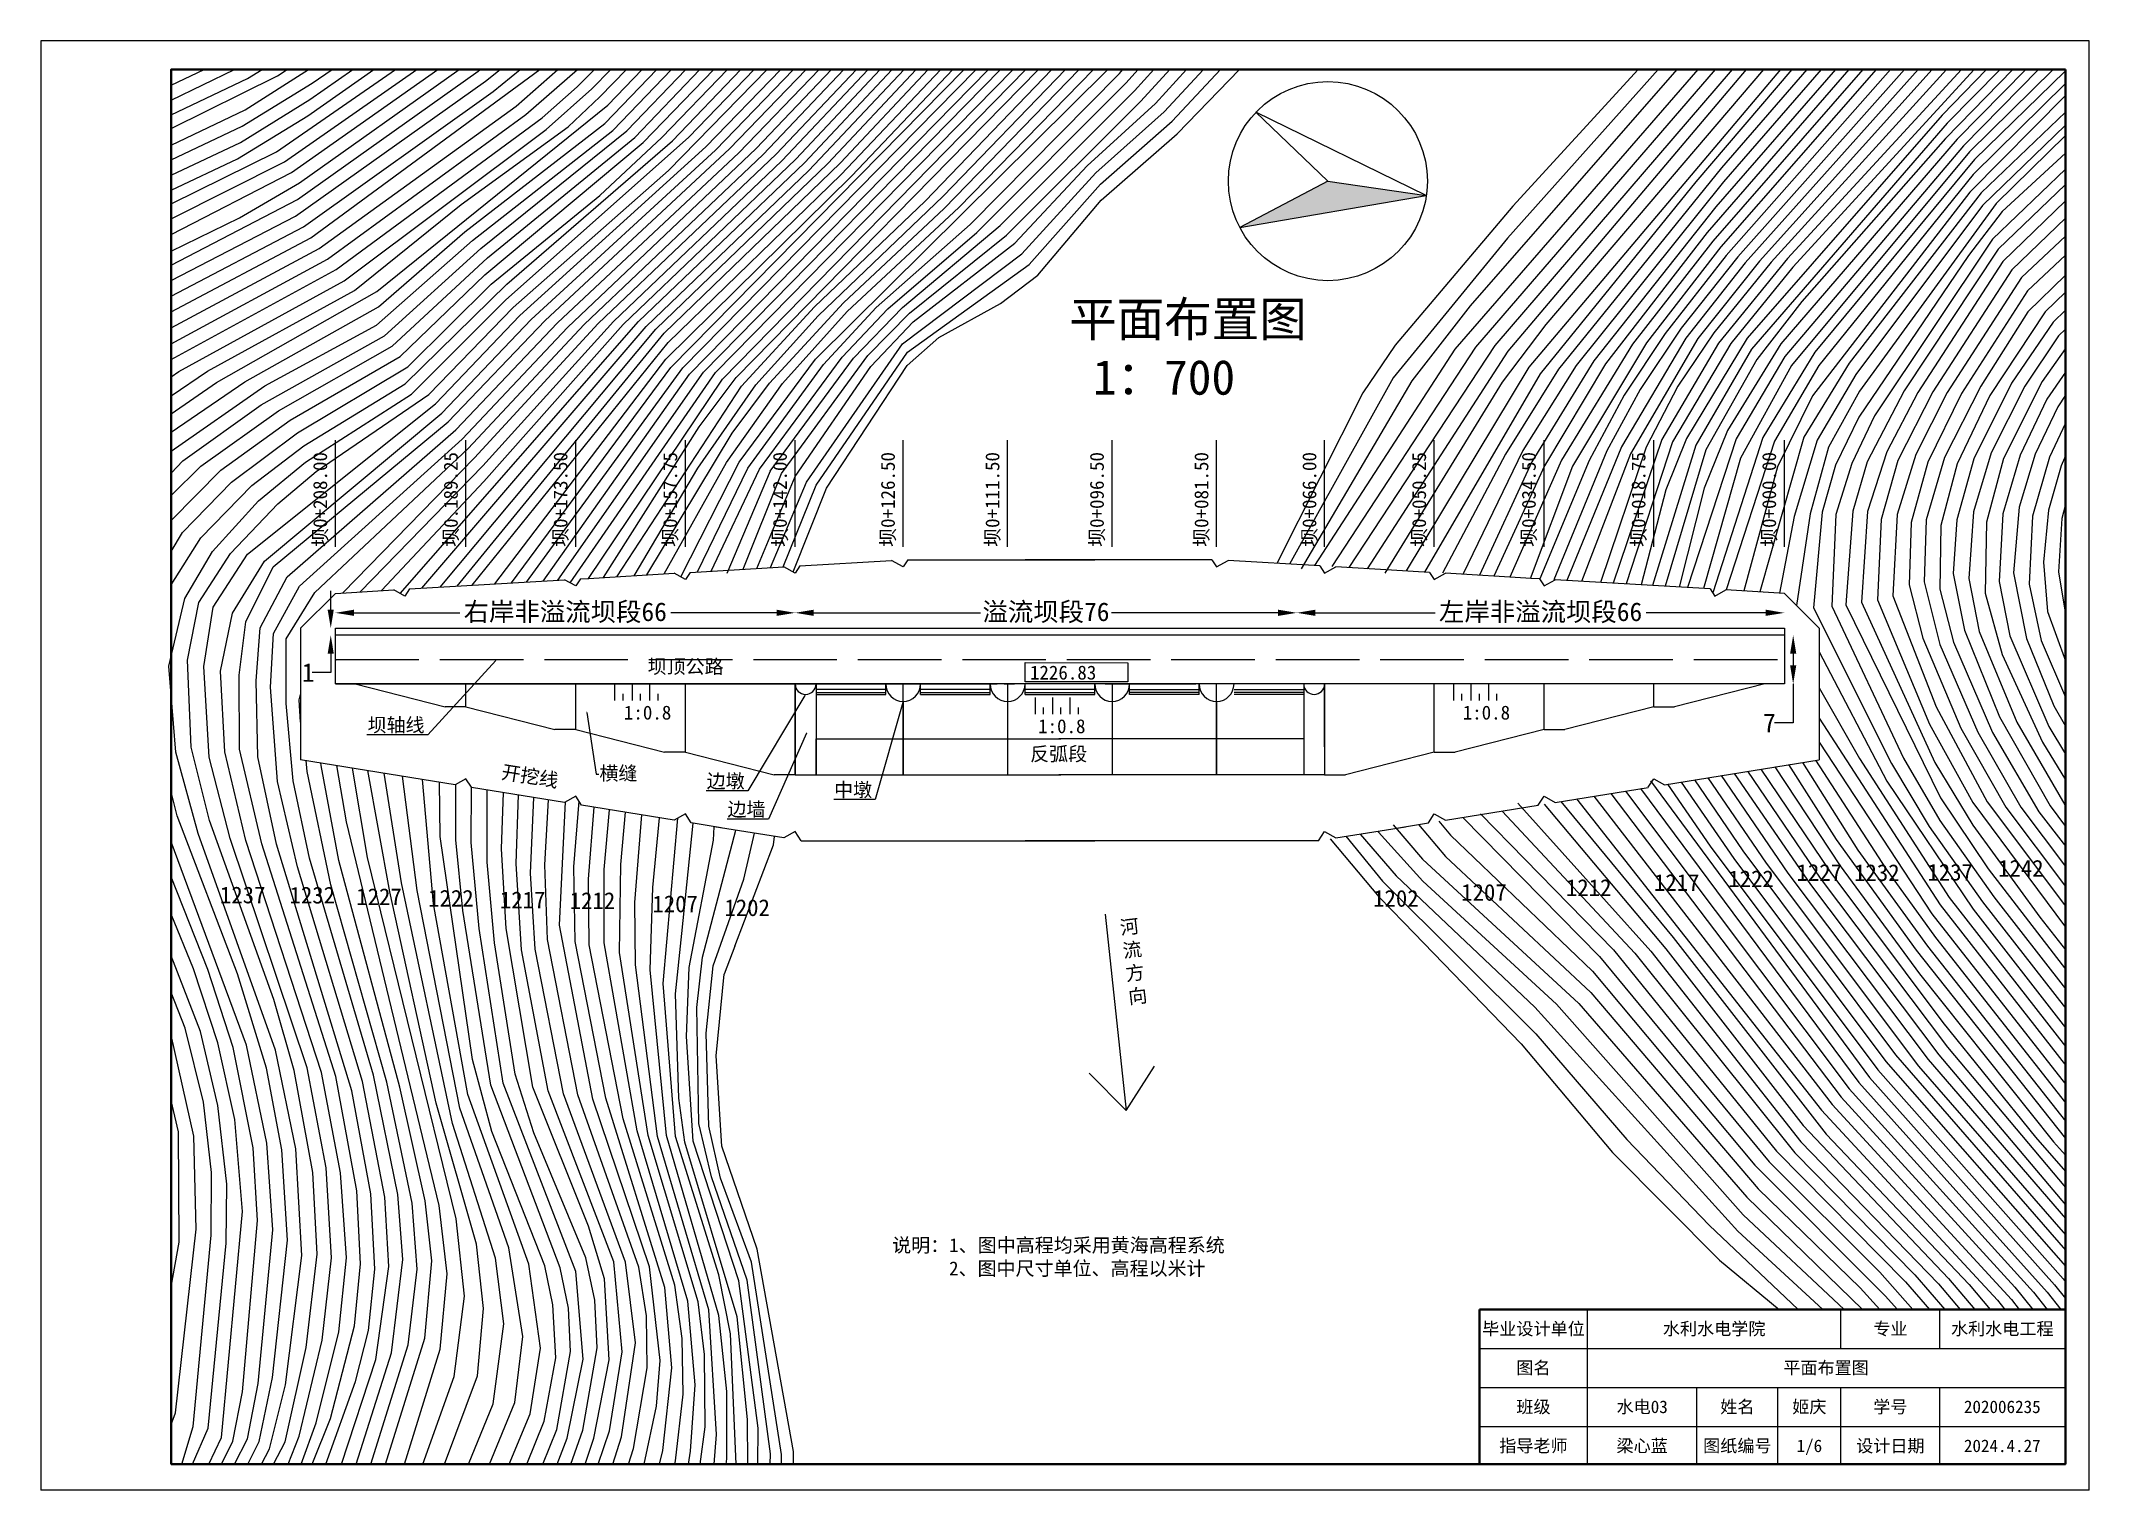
# Model space of a CAD drawing. Extents: x -8185 to 12243, y -479 to 10118.
# Drawn here: x 1399.3 to 1693.3, y 366.8 to 574.7 of the extents above; entities that cross this region are included whole.
import ezdxf
from ezdxf import colors
from ezdxf.entities.mleader import LeaderData, LeaderLine
from ezdxf.math import Vec2, Vec3

# ---------------------------------------------------------------- set-up
doc = ezdxf.new("R2010")
doc.units = 0
doc.header["$MEASUREMENT"] = 0
doc.linetypes.add('ACAD_ISO02W100', pattern=[15, 12, -3])
for name, color, linetype in [('Contour_Line_Intermediate', 7, 'Continuous'), ('Contour_Line_Major', 7, 'Continuous'), ('Contour_Line_Minor', 7, 'Continuous')]:
    doc.layers.add(name, color=color, linetype=linetype)
doc.styles.get("Standard").update_dxf_attribs({"font": 'simfang.ttf'})
doc.dimstyles.get("Standard").update_dxf_attribs({"dimtxt": 0.18, "dimasz": 0.18, "dimexe": 0.18, "dimexo": 0.0625, "dimgap": 0.09, "dimtad": 0, "dimtih": 1, "dimtoh": 1, "dimdec": 4, "dimzin": 0, "dimdsep": 46, "dimtxsty": 'Standard', "dimcen": 0.09, "dimadec": 0, "dimazin": 0, "dimtfac": 1, "dimtdec": 4, "dimtofl": 0, "dimtmove": 0, "dimatfit": 3, "dimfxl": 1, "dimtolj": 1, "dimtzin": 0, "dimarcsym": 0})

msp = doc.modelspace()

# ---------------------------------------------------------------- texts
for s, width, gutter_width, heights, insert, char_height, attachment_point in [('{\\fSimSun|b0|i0|c134|p2;平面布置图\\P 1：700}', 82.0737101, 1, [0], (1546.85806, 537.32178), 5, 1), ('{\\fSimSun|b0|i0|c134|p2;坝顶公路}', 16.1628306, 1, [0], (1486.34183, 485.98187, 404810.5), 2, 1), ('1226.83', 6.7529586, 1, [0], (1541.22894, 485.11957), 2, 1), ('1:0.8', 6.1748429, 1, [0], (1482.94405, 479.37843, 404810.5), 2, 1), ('1:0.8', 6.1748429, 1, [0], (1603.35528, 479.37843, 404810.5), 2, 1), ('1:0.8', 6.1748429, 1, [0], (1542.40136, 477.42085), 2, 1), ('{\\fSimSun|b0|i0|c134|p2;反弧段}', 11.8324421, 1, [0], (1541.25516, 473.44486, 404810.5), 2, 1), ('1222', 3.1533694, 1, [0], (1641.47636, 455.72925, 2593611.03237), 2.4, 1), ('1227', 3.1533694, 1, [0], (1651.27244, 456.63503, 3169611.03237), 2.4, 1), ('1232', 3.1533694, 1, [0], (1659.53496, 456.61276, 3630411.03237), 2.4, 1), ('1237', 3.1533694, 1, [0], (1670.0652, 456.67304, 4206411.03237), 2.4, 1), ('1242', 3.1533694, 1, [0], (1680.20711, 457.24359, 4782411.03237), 2.4, 1), ('1237', 3.1533694, 1, [0], (1424.9531, 453.4137, 404811.03237), 2.4, 1), ('1232', 3.1533694, 1, [0], (1434.94567, 453.38983, 3976011.03237), 2.4, 1), ('1227', 3.1533694, 1, [0], (1444.52371, 453.16514, 3881622.06473), 2.4, 1), ('1222', 3.1533694, 1, [0], (1454.84533, 452.94466, 3054411.03237), 2.4, 1), ('1202', 1.2628695, 1, [0], (1590.49331, 452.92351, 404811.03237), 2.4, 1), ('1207', 3.1533694, 1, [0], (1603.13533, 453.78212, 404811.03237), 2.4, 1), ('1212', 3.1533694, 1, [0], (1618.1701, 454.47122, 1441611.03237), 2.4, 1), ('1217', 3.1533694, 1, [0], (1630.80897, 455.20066, 2017611.03237), 2.4, 1), ('1217', 3.1533694, 1, [0], (1465.14104, 452.70125, 2363211.03237), 2.4, 1), ('1212', 3.1533694, 1, [2.4], (1475.16089, 452.60176, 1672011.03237), 2.4, 1), ('1207', 3.1533694, 1, [0], (1487.03097, 452.13268, 404811.03237), 2.4, 1), ('1202', 3.1533694, 1, [0], (1497.36903, 451.58871, 596811.03237), 2.4, 1), ('{\\fSimSun|b0|i0|c134|p2;说明：1、图中高程均采用黄海高程系统\\P      2、图中尺寸单位、高程以米计}', 67.2377818, 1, [0], (1521.45605, 402.96476), 2, 1), ('{\\fSimSun|b0|i0|c134|p2;毕业设计单位}', 15.5, 12.5, [0], (1613.51101, 390.86843, 9204808), 1.8, 2), ('{\\fSimSun|b0|i0|c134|p2;水利水电学院}', 36.376, 12.5, [0], (1639.44901, 390.87503, 9204808), 1.8, 2), ('{\\fSimSun|b0|i0|c134|p2;专业}', 14.215, 12.5, [0], (1664.74451, 390.87503, 9204808), 1.8, 2), ('{\\fSimSun|b0|i0|c134|p2;水利水电工程}', 17.909, 12.5, [0], (1680.80651, 390.87503, 9204808), 1.8, 2), ('{\\fSimSun|b0|i0|c134|p2;图名}', 15.5, 12.5, [0], (1613.51101, 385.27503, 9204808), 1.8, 2), ('{\\fSimSun|b0|i0|c134|p2;平面布置图}', 68.5, 12.5, [0], (1655.51101, 385.27503, 9204808), 1.8, 2), ('{\\fSimSun|b0|i0|c134|p2;班级}', 15.5, 12.5, [0], (1613.51101, 379.67503, 9204808), 1.8, 2), ('{\\fSimSun|b0|i0|c134|p2;水电}03', 15.7, 12.5, [0], (1629.11101, 379.67503, 9204808), 1.8, 2), ('{\\fSimSun|b0|i0|c134|p2;姓名}', 11.63, 12.5, [0], (1642.77601, 379.67503, 9204808), 1.8, 2), ('{\\fSimSun|b0|i0|c134|p2;姬庆}', 9.046, 12.5, [0], (1653.11401, 379.67503, 9204808), 1.8, 2), ('{\\fSimSun|b0|i0|c134|p2;学号}', 14.215, 12.5, [0], (1664.74451, 379.67503, 9204808), 1.8, 2), ('202006235', 17.909, 12.5, [0], (1680.80651, 379.67503, 9204808), 1.8, 2), ('{\\fSimSun|b0|i0|c134|p2;指导老师}', 15.5, 12.5, [0], (1613.51101, 374.07503, 9204808), 1.8, 2), ('{\\fSimSun|b0|i0|c134|p2;梁心蓝}', 15.7, 12.5, [0], (1629.11101, 374.07503, 9204808), 1.8, 2), ('{\\fSimSun|b0|i0|c134|p2;图纸编号}', 11.63, 12.5, [0], (1642.77601, 374.07503, 9204808), 1.8, 2), ('1/6', 9.046, 12.5, [0], (1653.11401, 374.07503, 9204808), 1.8, 2), ('{\\fSimSun|b0|i0|c134|p2;设计日期}', 14.215, 12.5, [0], (1664.74451, 374.07503, 9204808), 1.8, 2), ('2024.4.27', 17.909, 12.5, [0], (1680.80651, 374.07503, 9204808), 1.8, 2)]:
    msp.add_mtext_dynamic_manual_height_columns(s, width=width, gutter_width=gutter_width, heights=heights, dxfattribs=dict(insert=insert, char_height=char_height, attachment_point=attachment_point))
at = {"char_height": 2}
for s, width, heights, insert, attachment_point, rotation in [('{\\fSimSun|b0|i0|c134|p2;坝}0+208.00', 31.243186, [14.75216], (1439.44086, 502.14424, 404810.5), 4, 90), ('{\\fSimSun|b0|i0|c134|p2;坝}0.189.25', 31.243186, [14.75216], (1458.19071, 502.14424, 404810.5), 4, 90), ('{\\fSimSun|b0|i0|c134|p2;坝}0+173.50', 31.243186, [14.75216], (1473.94071, 502.14424, 404810.5), 4, 90), ('{\\fSimSun|b0|i0|c134|p2;坝}0+157.75', 31.243186, [14.75216], (1489.69071, 502.14424, 404810.5), 4, 90), ('{\\fSimSun|b0|i0|c134|p2;坝}0+142.00', 31.243186, [14.75216], (1505.44071, 502.14424), 4, 90), ('{\\fSimSun|b0|i0|c134|p2;坝}0+126.50', 31.243186, [14.75216], (1520.94071, 502.14424, 404810.5), 4, 90), ('{\\fSimSun|b0|i0|c134|p2;坝}0+111.50', 31.243186, [14.75216], (1535.94071, 502.14424, -2.5), 4, 90), ('{\\fSimSun|b0|i0|c134|p2;坝}0+096.50', 31.243186, [14.75216], (1550.94071, 502.14424, -2.5), 4, 90), ('{\\fSimSun|b0|i0|c134|p2;坝}0+081.50', 31.243186, [14.75216], (1565.94071, 502.14424, 404810.5), 4, 90), ('{\\fSimSun|b0|i0|c134|p2;坝}0+066.00', 31.243186, [14.75216], (1581.44071, 502.14424), 4, 90), ('{\\fSimSun|b0|i0|c134|p2;坝}0+050.25', 31.243186, [14.75216], (1597.19071, 502.14424, 404810.5), 4, 90), ('{\\fSimSun|b0|i0|c134|p2;坝}0+034.50', 31.243186, [14.75216], (1612.94071, 502.14424, 404810.5), 4, 90), ('{\\fSimSun|b0|i0|c134|p2;坝}0+018.75', 31.243186, [14.75216], (1628.69071, 502.14424, -2331116.86241), 4, 90), ('{\\fSimSun|b0|i0|c134|p2;坝}0+000.00', 31.243186, [14.75216], (1647.44086, 502.14424, -2.5), 4, 90), ('{\\fSimSun|b0|i0|c134|p2;开挖线}', 15.923999, [0], (1465.577, 470.90627), 1, 350.8050058), ('{\\fSimSun|b0|i0|c134|p2;河流方向}', 2, [16.68002], (1554.03716, 448.48861), 1, 6.8176906)]:
    msp.add_mtext_dynamic_manual_height_columns(s, width=width, gutter_width=1, heights=heights, dxfattribs=dict(at, insert=insert, attachment_point=attachment_point, rotation=rotation))

# ---------------------------------------------------------------- blocks, each defined once
blk = doc.blocks.new('*D10')
at = {"color": 0, "lineweight": -2, "transparency": 16777216}
for p, q in [((1441.52, 3832.73), (1441.52, 10118.35)), ((1507.52, 3834.94), (1507.52, 10118.35)), ((1444.2, 492.69), (1459.38, 492.69)), ((1504.85, 492.69), (1489.67, 492.69))]:
    blk.add_line(p, q, dxfattribs=at)
at = {"color": 0, "transparency": 16777216}
for points in [[(1444.2, 493.14), (1444.2, 492.25), (1441.52, 492.69)], [(1504.85, 493.14), (1504.85, 492.25), (1507.52, 492.69)]]:
    blk.add_solid(points, dxfattribs=at)
at = {"layer": 'Defpoints', "color": 0, "transparency": 16777216}
for p in [(1507.52, 492.69), (1507.52, 492.69), (1441.52, 490.48, 404817.5)]:
    blk.add_point(p, dxfattribs=at)
at = {"color": 0, "transparency": 16777216, "insert": (1474.52, 492.69), "char_height": 2.6738, "attachment_point": 5}
blk.add_mtext('\\A1;{\\fSimSun|b0|i0|c134|p2;右岸非溢流坝段}66', dxfattribs=at)
blk = doc.blocks.new('*D11')
at = {"color": 0, "lineweight": -2, "transparency": 16777216}
for p, q in [((1507.52, 3834.94), (1507.52, 10118.35)), ((1579.53, 3824.73), (1579.53, 10118.35)), ((1510.2, 492.69), (1534.12, 492.69)), ((1576.86, 492.69), (1552.94, 492.69))]:
    blk.add_line(p, q, dxfattribs=at)
at = {"color": 0, "transparency": 16777216}
for points in [[(1510.2, 493.14), (1510.2, 492.25), (1507.52, 492.69)], [(1576.86, 493.14), (1576.86, 492.25), (1579.53, 492.69)]]:
    blk.add_solid(points, dxfattribs=at)
at = {"layer": 'Defpoints', "color": 0, "transparency": 16777216}
for p in [(1507.52, 492.69), (1579.53, 492.69), (1579.53, 482.48, 404810.5)]:
    blk.add_point(p, dxfattribs=at)
at = {"color": 0, "transparency": 16777216, "insert": (1543.53, 492.69), "char_height": 2.6738, "attachment_point": 5}
blk.add_mtext('\\A1;{\\fSimSun|b0|i0|c134|p2;溢流坝段}76', dxfattribs=at)
blk = doc.blocks.new('*D12')
at = {"color": 0, "lineweight": -2, "transparency": 16777216}
for p, q in [((1579.53, 3824.73), (1579.53, 10118.35)), ((1649.52, 3824.73), (1649.52, 10118.35)), ((1582.21, 492.69), (1599.39, 492.69)), ((1646.85, 492.69), (1629.67, 492.69))]:
    blk.add_line(p, q, dxfattribs=at)
at = {"color": 0, "transparency": 16777216}
for points in [[(1582.21, 493.14), (1582.21, 492.25), (1579.53, 492.69)], [(1646.85, 493.14), (1646.85, 492.25), (1649.52, 492.69)]]:
    blk.add_solid(points, dxfattribs=at)
at = {"layer": 'Defpoints', "color": 0, "transparency": 16777216}
for p in [(1649.52, 492.69), (1579.53, 482.48, 404810.5), (1649.52, 482.48, 404810.5)]:
    blk.add_point(p, dxfattribs=at)
at = {"color": 0, "transparency": 16777216, "insert": (1614.53, 492.69), "char_height": 2.6738, "attachment_point": 5}
blk.add_mtext('\\A1;{\\fSimSun|b0|i0|c134|p2;左岸非溢流坝段}66', dxfattribs=at)
blk = doc.blocks.new('*D13')
at = {"color": 0, "lineweight": -2, "transparency": 16777216}
for p, q in [((1440.86, 493.16), (1440.86, 495.83)), ((-1900.72, 490.48), (-8184.8, 490.48)), ((-1900.72, 489.48), (-8184.8, 489.48)), ((1440.86, 486.81), (1440.86, 484.13)), ((1440.86, 484.13), (1438.18, 484.13))]:
    blk.add_line(p, q, dxfattribs=at)
at = {"color": 0, "transparency": 16777216}
for points in [[(1440.41, 493.16), (1441.3, 493.16), (1440.86, 490.48)], [(1440.41, 486.81), (1441.3, 486.81), (1440.86, 489.48)]]:
    blk.add_solid(points, dxfattribs=at)
at = {"layer": 'Defpoints', "color": 0, "transparency": 16777216}
for p in [(1440.86, 489.48), (1441.52, 490.48, 404810.5), (1441.52, 489.48, 404810.5)]:
    blk.add_point(p, dxfattribs=at)
at = {"color": 0, "transparency": 16777216, "insert": (1437.63, 484.13), "char_height": 2.674, "attachment_point": 5}
blk.add_mtext('\\A1;1', dxfattribs=at)
blk = doc.blocks.new('*D14')
at = {"color": 0, "lineweight": -2, "transparency": 16777216}
for p, q in [((4991.77, 489.48), (11276.46, 489.48)), ((1650.79, 486.81), (1650.79, 485.16)), ((1650.79, 482.48), (1650.79, 476.9)), ((4991.77, 482.48), (11276.46, 482.48)), ((1650.79, 476.9), (1648.12, 476.9))]:
    blk.add_line(p, q, dxfattribs=at)
at = {"color": 0, "transparency": 16777216}
for points in [[(1650.35, 486.81), (1651.24, 486.81), (1650.79, 489.48)], [(1650.35, 485.16), (1651.24, 485.16), (1650.79, 482.48)]]:
    blk.add_solid(points, dxfattribs=at)
at = {"layer": 'Defpoints', "color": 0, "transparency": 16777216}
for p in [(1649.52, 489.48, 404810.5), (1649.52, 482.48, 404810.5), (1650.79, 482.48)]:
    blk.add_point(p, dxfattribs=at)
at = {"color": 0, "transparency": 16777216, "insert": (1647.38, 476.9), "char_height": 2.674, "attachment_point": 5}
blk.add_mtext('\\A1;7', dxfattribs=at)

# ---------------------------------------------------------------- dimensions: what is measured, and where the dimension line sits
for base, p1, p2, text, picture, middle in [((1507.52347, 492.69179), (1441.5236, 490.48187, 404817.5), (1507.52347, 492.69179), '{\\fSimSun|b0|i0|c134|p2;右岸非溢流坝段}66', '*D10', (1474.52353, 492.69179)), ((1579.53333, 492.69179), (1507.52347, 492.69179), (1579.53333, 482.48187, 404810.5), '{\\fSimSun|b0|i0|c134|p2;溢流坝段}76', '*D11', (1543.5284, 492.69179)), ((1649.52362, 492.69179), (1579.53333, 482.48187, 404810.5), (1649.52362, 482.48187, 404810.5), '{\\fSimSun|b0|i0|c134|p2;左岸非溢流坝段}66', '*D12', (1614.52847, 492.69179))]:
    dim = msp.add_linear_dim(base=base, p1=p1, p2=p2, text=text, dimstyle='Standard', override={"dimscale": 53475.905951, "dimtxt": 5e-05, "dimasz": 5e-05, "dimgap": 0})
    dim.commit()
    dim.dimension.update_dxf_attribs({"geometry": picture, "text_midpoint": middle})
dim = msp.add_linear_dim(base=(1440.85823, 489.48187), p1=(1441.52362, 490.48187, 404810.49968), p2=(1441.52362, 489.48187, 404810.5), angle=90, text='1', dimstyle='Standard', override={"dimscale": 53475.905951, "dimtxt": 5e-05, "dimasz": 5e-05, "dimgap": 0})
dim.commit()
dim.dimension.update_dxf_attribs({"geometry": '*D13', "text_midpoint": (1437.62676, 484.13428)})
dim = msp.add_linear_dim(base=(1650.7939, 482.48187), p1=(1649.52362, 489.48187, 404810.5), p2=(1649.52362, 482.48187, 404810.5), angle=90, text='7', dimstyle='Standard', override={"dimscale": 53475.905951, "dimtxt": 5e-05, "dimasz": 5e-05, "dimgap": 0})
dim.commit()
dim.dimension.update_dxf_attribs({"geometry": '*D14', "text_midpoint": (1647.37909, 476.90361), "dimtype": 160})

# ---------------------------------------------------------------- hatches: boundary and pattern name
h = msp.add_hatch(color=256)
h.dxf.hatch_style = 1
h.paths.add_polyline_path([(1598.12937, 552.57677), (1583.99269, 554.63159), (1571.34546, 547.9896)])
h = msp.add_hatch(color=250)
h.dxf.hatch_style = 1
h.paths.add_polyline_path([(1598.12937, 552.57677), (1583.99269, 554.63159), (1571.34546, 547.9896)])

# ---------------------------------------------------------------- linework, layer by layer
for p, q in [((1693.26101, 574.73503, 9204808), (1399.26101, 574.73503, 9204808)), ((1399.26101, 574.73503, 9204808), (1399.26101, 366.83503, 9204808)), ((1693.26101, 366.83503, 9204808), (1693.26101, 574.73503, 9204808)), ((1598.12937, 552.57677), (1573.66907, 564.50535)), ((1583.99269, 554.63159), (1573.66907, 564.50535)), ((1583.99269, 554.63159), (1571.34546, 547.9896)), ((1583.99269, 554.63159), (1598.12937, 552.57677)), ((1571.34546, 547.9896), (1598.12937, 552.57677)), ((1441.52362, 502.14424, 809623.5), (1441.52362, 517.46776, 809623.5)), ((1460.27347, 502.14424, 809623.5), (1460.27347, 517.46776, 809623.5)), ((1476.02347, 502.14424, 809623.5), (1476.02347, 517.46776, 809623.5)), ((1491.77347, 502.14424, 809623.5), (1491.77347, 517.46776, 809623.5)), ((1507.52347, 502.14424, 404813), (1507.52347, 517.46776, 404813)), ((1523.02347, 502.14424, 809623.5), (1523.02347, 517.46776, 809623.5)), ((1538.02347, 502.14424, 404810.5), (1538.02347, 517.46776, 404810.5)), ((1553.02347, 502.14424, 404810.5), (1553.02347, 517.46776, 404810.5)), ((1568.02347, 502.14424, 809623.5), (1568.02347, 517.46776, 809623.5)), ((1583.52347, 502.14424, 404813), (1583.52347, 517.46776, 404813)), ((1599.27347, 502.14424, 809623.5), (1599.27347, 517.46776, 809623.5)), ((1615.02347, 502.14424, 809623.5), (1615.02347, 517.46776, 809623.5)), ((1630.77347, 502.14424, -1926303.86241), (1630.77347, 517.46776, -1926303.86241)), ((1649.52362, 502.14424, 404810.5), (1649.52362, 517.46776, 404810.5)), ((1508.19035, 499.4261, 404811.72054), (1521.36078, 500.2053, 404810.57877)), ((1523.02347, 499.28217), (1521.36078, 500.2053, 0.54792)), ((1523.68973, 500.30632, 0.42109), (1523.02347, 499.28217)), ((1523.68973, 500.30632, 0.42109), (1550.52347, 500.30632, -2.5)), ((1567.35721, 500.30632, 0.42109), (1540.52347, 500.30632, -2.5)), ((1567.35721, 500.30632, 0.42109), (1568.02347, 499.28217)), ((1568.02347, 499.28217), (1569.68616, 500.2053, 0.54792)), ((1582.85659, 499.4261, 404811.72054), (1569.68616, 500.2053, 404810.57877)), ((1452.17685, 496.11215, 404816.57645), (1474.42392, 497.42836, 404814.64781)), ((1476.02347, 496.54029), (1474.42392, 497.42836, 0.52711)), ((1476.68836, 497.56233, 0.42023), (1476.02347, 496.54029)), ((1476.68836, 497.56233, 404814.4515), (1477.92078, 497.63525, 404814.34466)), ((1477.85131, 497.63114, 404814.35068), (1490.16603, 498.35972, 404813.2831)), ((1491.77347, 497.46727), (1490.16603, 498.35972, 0.52971)), ((1492.44164, 498.49435, 0.4223), (1491.77347, 497.46727)), ((1492.44164, 498.49435, 404813.08582), (1497.93455, 498.81933, 404812.60963)), ((1497.93455, 498.81933, 404812.60963), (1505.91914, 499.29172, 404811.91743)), ((1507.52347, 498.401, -404810.5), (1505.91914, 499.29172, -404809.97131)), ((1508.19035, 499.4261, -404810.07852), (1507.52347, 498.401, -404810.5)), ((1582.85659, 499.4261, -404810.07852), (1583.52347, 498.401, -404810.5)), ((1583.52347, 498.401, -404810.5), (1585.1278, 499.29172, -404809.97131)), ((1593.1124, 498.81933, 404812.60963), (1585.1278, 499.29172, 404811.91743)), ((1598.6053, 498.49435, 404813.08582), (1593.1124, 498.81933, 404812.60963)), ((1598.6053, 498.49435, 0.4223), (1599.27347, 497.46727)), ((1599.27347, 497.46727), (1600.88091, 498.35972, 0.52971)), ((1613.19563, 497.63114, 404814.35068), (1600.88091, 498.35972, 404813.2831)), ((1614.35858, 497.56233, 404814.4515), (1613.12616, 497.63525, 404814.34466)), ((1614.35858, 497.56233, 0.42023), (1615.02347, 496.54029)), ((1615.02347, 496.54029), (1616.62302, 497.42836, 0.52711)), ((1638.87009, 496.11215, 404816.57645), (1616.62302, 497.42836, 404814.64781)), ((1436.5236, 490.48187, 404817.5), (1441.5236, 495.48187, 404817.5)), ((1441.5236, 495.48187, 404817.5), (1449.90776, 495.97791, 404816.77316)), ((1451.51059, 495.08801, 404816.15536), (1449.90776, 495.97791, 404816.68356)), ((1452.17685, 496.11215, 404816.57645), (1451.51059, 495.08801, 404816.15536)), ((1638.87009, 496.11215, 404816.57645), (1639.53635, 495.08801, 404816.15536)), ((1639.53635, 495.08801, 404816.15536), (1641.13918, 495.97791, 404816.68356)), ((1649.52335, 495.48187, 404817.5), (1641.13918, 495.97791, 404816.77316)), ((1654.5236, 490.48209, 404817.5), (1649.52359, 495.48208, 404817.5)), ((1507.52347, 492.69179), (1507.52347, 492.69179)), ((1436.5236, 490.48187, 404817.5), (1436.53732, 471.62022, 404810.13433)), ((1441.52362, 490.48187, 404810.5), (1441.5236, 490.48187, 404817.5)), ((1441.52362, 489.48187, 404810.5), (1441.52362, 490.48187, 404810.5)), ((1441.52362, 490.48187, 404810.5), (1511.52347, 490.48187, 404808)), ((1649.52362, 489.48187, 404810.5), (1441.52362, 489.48187, 404810.5)), ((1441.52362, 482.48187, 404810.5), (1441.52362, 489.48187, 404810.5)), ((1511.52347, 490.48187, 404808), (1579.52376, 490.48187, 404813)), ((1545.52362, 490.48187, 404810.5), (1649.52362, 490.48187, 404810.5)), ((1649.52362, 490.48187, 404810.5), (1649.52362, 489.48187, 404810.5)), ((1649.52362, 489.48187, 404810.5), (1649.52362, 482.48187, 404810.5)), ((1654.5236, 490.48209, 404817.5), (1654.50991, 471.62044, 404810.13433)), ((1540.55024, 482.80461), (1540.55024, 485.54477)), ((1540.55024, 485.54477), (1555.29709, 485.49909)), ((1555.29709, 485.49909), (1555.29709, 482.80461)), ((1649.52362, 482.48187, 404810.5), (1441.52362, 482.48187, 404810.5)), ((1441.52362, 482.48187, 404810.5), (1460.52362, 482.48187, 404810.5)), ((1441.52362, 482.48187, 404810.5), (1444.52362, 482.48187, 404810.5)), ((1444.34811, 482.48187), (1457.27347, 479.18717)), ((1460.27347, 479.18717), (1460.27347, 482.48187, 404810.5)), ((1460.52362, 482.48187, 404810.5), (1479.52362, 482.48187, 404810.5)), ((1476.02347, 475.93717), (1476.02347, 482.48187, 404810.5)), ((1479.52362, 482.48187, 404810.5), (1498.52362, 482.48187, 404810.5)), ((1481.61238, 482.48187, 404810.5), (1481.61238, 480.08881, 404810.5)), ((1484.11786, 482.48187, 404810.5), (1484.11786, 480.08881, 404810.5)), ((1486.62315, 482.48187, 404810.5), (1486.62315, 480.08881, 404810.5)), ((1491.77347, 472.68717), (1491.77347, 482.48187, 404810.5)), ((1498.52362, 482.48187, 404810.5), (1517.52362, 482.48187, 404810.5)), ((1507.52347, 473.48187, -2.5), (1507.52347, 482.48187)), ((1507.52347, 482.48187), (1507.52347, 469.43717)), ((1507.52347, 482.48187), (1507.52347, 469.49787)), ((1507.52347, 482.48187), (1507.52347, 469.49787)), ((1510.52347, 482.48187), (1510.52347, 480.98187)), ((1517.52362, 482.48187, 404810.5), (1536.52362, 482.48187, 404810.5)), ((1520.52347, 480.98187, -2.5), (1520.52347, 482.48187)), ((1523.02347, 469.43717), (1523.02347, 482.48187, 404810.5)), ((1524.52347, 482.48187, 404810.5), (1526.02347, 482.48187, 404810.5)), ((1525.52347, 480.98187, -2.5), (1525.52347, 482.48187)), ((1535.52347, 480.98187, -5), (1535.52347, 482.48187, -2.5)), ((1537.52347, 482.48187, 404808), (1539.02347, 482.48187, 404808)), ((1538.02347, 482.48187, -2.5), (1538.02347, 469.43717)), ((1540.52347, 480.98187, 404808), (1540.52347, 482.48187, 404810.5)), ((1555.29709, 482.80461), (1540.55024, 482.80461)), ((1550.52347, 480.98187, 404805.5), (1550.52347, 482.48187, 404808)), ((1552.02347, 482.48187, 404810.5), (1565.02347, 482.48187, 404810.5)), ((1553.02347, 482.48187, -2.5), (1553.02347, 469.43717)), ((1555.52347, 480.98187, -5), (1555.52347, 482.48187, -2.5)), ((1565.52347, 480.98187, -2.5), (1565.52347, 482.48187)), ((1568.02347, 469.43717), (1568.02347, 482.48187, 404810.5)), ((1580.52347, 482.48187), (1580.52347, 480.98187)), ((1583.52347, 473.48187, -2.5), (1583.52347, 482.48187)), ((1583.52347, 482.48187), (1583.52347, 469.43717)), ((1583.52347, 482.48187), (1583.52347, 469.49787)), ((1583.52347, 482.48187), (1583.52347, 469.49787)), ((1611.52362, 482.48187, 404810.5), (1592.52362, 482.48187, 404810.5)), ((1599.27347, 472.68717), (1599.27347, 482.48187, 404810.5)), ((1602.02362, 482.48187, 404810.5), (1602.02362, 480.08881, 404810.5)), ((1604.52909, 482.48187, 404810.5), (1604.52909, 480.08881, 404810.5)), ((1607.03439, 482.48187, 404810.5), (1607.03439, 480.08881, 404810.5)), ((1630.52362, 482.48187, 404810.5), (1611.52362, 482.48187, 404810.5)), ((1615.02347, 475.93717), (1615.02347, 482.48187, 404810.5)), ((1649.52362, 482.48187, 404810.5), (1630.52362, 482.48187, 404810.5)), ((1630.77347, 479.18717), (1630.77347, 482.48187, 404810.5)), ((1646.69883, 482.48187), (1633.77347, 479.18717)), ((1482.82836, 480.08881, 404810.5), (1482.82836, 481.08377, 404810.5)), ((1485.33383, 480.08881, 404810.5), (1485.33383, 481.08377, 404810.5)), ((1487.83913, 480.08881, 404810.5), (1487.83913, 481.08377, 404810.5)), ((1520.52347, 481.68187, -2.5), (1510.52347, 481.68187, -2.5)), ((1510.52347, 481.28187), (1520.52347, 481.28187, -2.5)), ((1510.52347, 480.98187), (1520.52347, 480.98187, -2.5)), ((1510.52347, 480.98187), (1510.52347, 469.43717)), ((1523.02347, 479.98187), (1523.02347, 469.43717)), ((1535.52347, 481.68187, -5), (1525.52347, 481.68187, -5)), ((1525.52347, 481.28187, -2.5), (1535.52347, 481.28187, -5)), ((1525.52347, 480.98187, -2.5), (1535.52347, 480.98187, -5)), ((1550.52347, 481.68187, 404805.5), (1540.52347, 481.68187, 404805.5)), ((1540.52347, 481.28187, 404808), (1550.52347, 481.28187, 404805.5)), ((1540.52347, 480.98187, 404808), (1550.52347, 480.98187, 404805.5)), ((1541.95548, 480.52429), (1541.95548, 478.13123)), ((1544.46096, 480.52429), (1544.46096, 478.13123)), ((1546.96625, 480.52429), (1546.96625, 478.13123)), ((1555.52347, 481.68187, -5), (1565.52347, 481.68187, -5)), ((1565.52347, 481.28187, -2.5), (1555.52347, 481.28187, -5)), ((1565.52347, 480.98187, -2.5), (1555.52347, 480.98187, -5)), ((1568.02347, 479.98187), (1568.02347, 469.43717)), ((1570.52347, 481.68187, -2.5), (1580.52347, 481.68187, -2.5)), ((1580.52347, 481.28187), (1570.52347, 481.28187, -2.5)), ((1580.52347, 480.98187), (1570.52347, 480.98187, -2.5)), ((1580.52347, 480.98187), (1580.52347, 469.43717)), ((1603.2396, 480.08881, 404810.5), (1603.2396, 481.08377, 404810.5)), ((1605.74507, 480.08881, 404810.5), (1605.74507, 481.08377, 404810.5)), ((1608.25036, 480.08881, 404810.5), (1608.25036, 481.08377, 404810.5)), ((1460.27347, 479.18717), (1457.27347, 479.18717)), ((1460.27347, 479.18717), (1473.02347, 475.93717)), ((1543.17146, 478.13123), (1543.17146, 479.12619)), ((1545.67693, 478.13123), (1545.67693, 479.12619)), ((1548.18223, 478.13123), (1548.18223, 479.12619)), ((1630.77347, 479.18717), (1618.02347, 475.93717)), ((1630.77347, 479.18717), (1633.77347, 479.18717)), ((1476.02347, 475.93717), (1473.02347, 475.93717)), ((1476.02347, 475.93717), (1488.77347, 472.68717)), ((1507.52347, 469.43717), (1507.52347, 474.70717)), ((1510.52347, 469.43717), (1510.52347, 474.60317)), ((1510.52347, 474.60317), (1545.67693, 474.60317)), ((1580.52347, 474.60317), (1545.37001, 474.60317)), ((1615.02347, 475.93717), (1602.27347, 472.68717)), ((1615.02347, 475.93717), (1618.02347, 475.93717)), ((1458.71445, 468.0303, 404811.03237), (1436.53732, 471.62022, 404811.03237)), ((1491.77347, 472.68717), (1488.77347, 472.68717)), ((1491.77347, 472.68717), (1504.52347, 469.43717)), ((1599.27347, 472.68717), (1586.52347, 469.43717)), ((1599.27347, 472.68717), (1602.27347, 472.68717)), ((1632.33249, 468.0303, 404811.03237), (1654.50962, 471.62022, 404811.03237)), ((1460.27347, 468.89587), (1458.71445, 468.0303, 0.51376)), ((1461.08138, 467.65399, 0.51062), (1460.27347, 468.89587)), ((1474.42039, 465.4879, 404811.03237), (1461.08635, 467.64635, 404811.03237)), ((1507.52347, 469.43717), (1504.52347, 469.43717)), ((1507.52347, 469.43717), (1545.67693, 469.43717)), ((1583.52347, 469.43717), (1545.37001, 469.43717)), ((1583.52347, 469.43717), (1586.52347, 469.43717)), ((1616.62656, 465.4879, 404811.03237), (1629.96059, 467.64635, 404811.03237)), ((1629.96556, 467.65399, 0.51062), (1630.77347, 468.89587)), ((1630.77347, 468.89587), (1632.33249, 468.0303, 0.51376)), ((1476.02347, 466.37793), (1474.42039, 465.4879, 0.52828)), ((1476.85932, 465.0931, 0.52828), (1476.02347, 466.37793)), ((1490.15223, 462.94131, 404811.03237), (1476.85932, 465.0931, 404811.03237)), ((1600.89471, 462.94131, 404811.03237), (1614.18762, 465.0931, 404811.03237)), ((1614.18762, 465.0931, 0.52828), (1615.02347, 466.37793)), ((1615.02347, 466.37793), (1616.62656, 465.4879, 0.52828)), ((1491.77347, 463.84142), (1490.15223, 462.94131, 0.53426)), ((1492.61879, 462.54203, 0.53426), (1491.77347, 463.84142)), ((1496.92668, 461.84469, 404811.03237), (1492.61879, 462.54203, 404811.03237)), ((1505.89378, 460.39314, 404811.03237), (1495.91133, 462.00905, 404811.03237)), ((1585.15317, 460.39314, 404811.03237), (1595.13561, 462.00905, 404811.03237)), ((1594.12026, 461.84469, 404811.03237), (1598.42815, 462.54203, 404811.03237)), ((1598.42815, 462.54203, 0.53426), (1599.27347, 463.84142)), ((1599.27347, 463.84142), (1600.89471, 462.94131, 0.53426)), ((1507.52347, 461.29795, -404810.5), (1505.89378, 460.39314, -404809.96295)), ((1508.3732, 459.99179, -404809.96295), (1507.52347, 461.29795, -404810.5)), ((1508.3732, 459.99179, -404809.96295), (1550.52347, 459.99179, -2.5)), ((1582.67374, 459.99179, -404809.96295), (1540.52347, 459.99179, -2.5)), ((1582.67374, 459.99179, -404809.96295), (1583.52347, 461.29795, -404810.5)), ((1583.52347, 461.29795, -404810.5), (1585.15317, 460.39314, -404809.96295)), ((1552.02674, 449.46829), (1555.04124, 421.30111)), ((1555.04124, 421.30111), (1549.72494, 426.62295)), ((1555.04124, 421.30111), (1559.11093, 427.62746)), ((1605.76101, 370.54878, 9169608.01213), (1605.76101, 392.73503, 9204808)), ((1605.76101, 392.73503, 9204808), (1605.76101, 390.87503, 9204808)), ((1605.76101, 392.73503, 9204808), (1605.76101, 390.86843, 9204808)), ((1621.26101, 370.54878, 9169608.01213), (1621.26101, 392.73503, 9204808)), ((1657.63701, 387.13503, 9204808), (1657.63701, 392.73503, 9204808)), ((1671.85201, 387.13503, 9204808), (1671.85201, 392.73503, 9204808)), ((1605.76101, 387.13503, 9204808), (1689.76101, 387.13503, 9204808)), ((1605.76101, 387.13503, 9204808), (1605.76101, 385.27503, 9204808)), ((1605.76101, 381.53503, 9204808), (1689.76101, 381.53503, 9204808)), ((1605.76101, 381.53503, 9204808), (1605.76101, 379.67503, 9204808)), ((1636.96101, 370.54878, 9204808), (1636.96101, 381.53503, 9204808)), ((1648.59101, 370.54878, 9204808), (1648.59101, 381.53503, 9204808)), ((1657.63701, 370.54878, 9169608.01213), (1657.63701, 381.53503, 9204808)), ((1671.85201, 370.54878, 9169608.01213), (1671.85201, 381.53503, 9204808)), ((1605.76101, 375.93503, 9204808), (1689.76101, 375.93503, 9204808)), ((1605.76101, 375.93503, 9204808), (1605.76101, 374.07503, 9204808)), ((1693.26101, 366.83503, 9204808), (1399.26101, 366.83503, 9204808))]:
    msp.add_line(p, q)
at = {"color": 18, "true_color": 0x000000}
for p, q in [((1503.94448, 513.01227, 404812.53041), (1497.7207, 498.31432, 404812.34394)), ((1594.88906, 448.2508, 404811.03237), (1600.57127, 442.38384, 404811.03237)), ((1498.85536, 444.85641, 404811.03237), (1497.33175, 440.86393, 404811.03237))]:
    msp.add_line(p, q, dxfattribs=at)
at = {"linetype": 'ACAD_ISO02W100'}
msp.add_line((1441.52362, 485.98187, 404810.5), (1649.52362, 485.98187, 404810.5), dxfattribs=at)
at = {"lineweight": 40}
for p, q in [((1605.76101, 392.73503, 9204808), (1689.76101, 392.73503, 9204808)), ((1605.76101, 392.73503, 9204808), (1605.76101, 384.86843, 9204808)), ((1605.76101, 381.53503, 9204808), (1605.76101, 387.13503, 9204808)), ((1605.76101, 375.93503, 9204808), (1605.76101, 381.53503, 9204808)), ((1605.76101, 370.54878, 9169608.01213), (1605.76101, 375.93503, 9204808))]:
    msp.add_line(p, q, dxfattribs=at)
at = {"lineweight": 40, "elevation": 9169608.01213}
msp.add_lwpolyline([(1689.87371, 570.64518), (1689.87371, 370.54878), (1417.96571, 370.54878), (1417.96571, 570.64518)], close=True, dxfattribs=at)
msp.add_circle((1583.99269, 554.63159), 14.28525)
for centre, radius, end in [((1509.02347, 482.48187), 1.5, 0), ((1523.02347, 482.48187), 2.5, 360), ((1538.02347, 482.48187, -2.5), 2.5, 360), ((1553.02347, 482.48187, -2.5), 2.5, 360), ((1568.02347, 482.48187), 2.5, 360), ((1582.02347, 482.48187), 1.5, 0)]:
    msp.add_arc(centre, radius, 180, end)
at = {"layer": 'Contour_Line_Intermediate', "color": 18, "true_color": 0x000000}
for points in [[(1417.96571, 505.94031, 4897611.03237), (1425.09585, 513.15361, 4897611.03237), (1435.02082, 520.30896, 4897611.03237), (1450.8199, 529.4733, 4897611.03237), (1462.96625, 541.18295, 4897611.03237), (1485.72499, 560.16004, 4897611.03237), (1495.85857, 570.64518, 4897611.03237)], [(1417.96571, 533.59855, 6049611.03237), (1439.19928, 544.97697, 6049611.03237), (1467.49224, 565.40022, 6049611.03237), (1473.46355, 570.64518, 6049611.03237)], [(1417.96571, 555.46888, 7201611.03237), (1427.88878, 560.16328, 7201611.03237), (1437.84234, 566.31816, 7201611.03237), (1444.03541, 570.64518, 7201611.03237)], [(1438.5632, 495.60755, -1674090.38243), (1460.60231, 516.25327, 3745611.03237), (1477.2576, 534.06625, 3745611.03237), (1502.92122, 558.45883, 3745611.03237), (1514.49637, 570.64518, 3745611.03237)], [(1466.82836, 496.97898, 2593611.03237), (1489.66862, 527.87907, 2593611.03237), (1531.76909, 570.64518, 2593611.03237)], [(1488.74453, 498.27562, 1441611.03237), (1497.67001, 514.24395, 1441611.03237), (1505.70449, 525.59957, 1441611.03237), (1515.0031, 535.93808, 1441611.03237), (1531.00386, 550.83544, 1441611.03237), (1550.34555, 570.64518, 1441611.03237)], [(1650.6029, 570.64518, 1441611.03237), (1636.833, 554.52954, 1441611.03237), (1614.4763, 527.00228, 1441611.03237), (1597.85816, 498.53867, 1441611.03237)], [(1670.75123, 570.64518, 2593611.03237), (1645.94541, 543.14479, 2593611.03237), (1637.09603, 532.0627, 2593611.03237), (1627.45174, 515.47875, 2593611.03237), (1620.39943, 497.2051, 2593611.03237)], [(1689.87371, 570.46369, 3745611.03237), (1689.8101, 570.36226, 3745611.03237), (1676.81276, 557.70873, 3745611.03237), (1653.89933, 530.10189, 3745611.03237), (1646.44646, 517.84486, 3745611.03237), (1639.23445, 495.55263, 3745611.03237)], [(1689.87371, 549.33606, 4897611.03237), (1682.19065, 541.89065, 4897611.03237), (1670.85948, 524.38695, 4897611.03237), (1665.83752, 514.52251, 4897611.03237), (1663.44416, 506.09173, 4897611.03237), (1662.90245, 494.55154, 4897611.03237)], [(1689.87371, 519.91686, 6049611.03237), (1687.57012, 515.03657, 6049611.03237), (1685.12189, 506.5665, 6049611.03237), (1684.67399, 496.81492, 6049611.03237), (1686.37454, 488.71837, 6049611.03237), (1689.87371, 480.57317, 6049611.03237)], [(1444.49758, 370.54878, 3745611.03237), (1449.57135, 386.52769, 3745611.03237), (1451.2186, 399.90525, 3745611.03237), (1450.47258, 409.21618, 3745611.03237), (1446.99155, 426.33207, 3745611.03237), (1437.80414, 457.49235, 3745611.03237), (1435.45376, 468.59678, 3745611.03237), (1434.4376, 479.69383, 3745611.03237), (1434.47853, 488.97092, 3745611.03237), (1438.5632, 495.60755, -1674090.38243)], [(1662.90245, 494.55154, 4897611.03237), (1670.35529, 476.72519, 4897611.03237), (1676.59075, 465.46914, 4897611.03237), (1689.87371, 447.59513, 4897611.03237)], [(1652.14338, 471.23735, 3745611.03237), (1660.07094, 458.63695, 3745611.03237), (1670.06928, 444.85727, 3745611.03237), (1689.87371, 419.77584, 3745611.03237)], [(1471.31922, 370.54878, 2593611.03237), (1473.32103, 375.52988, 2593611.03237), (1475.2751, 386.71593, 2593611.03237), (1474.99647, 392.90348, 2593611.03237), (1473.77844, 398.71831, 2593611.03237), (1463.8492, 424.91704, 2593611.03237), (1459.8289, 449.97257, 2593611.03237), (1458.82373, 460.10209, 2593611.03237), (1458.80191, 468.07886, 387457.73924)], [(1632.74699, 468.09752, 2593611.03237), (1638.86535, 459.20431, 2593611.03237), (1662.96503, 427.12958, 2593611.03237), (1689.53995, 397.14883, 2593611.03237), (1689.87371, 396.72272, 2593611.03237)], [(1492.21461, 370.54878, 1441611.03237), (1492.51886, 372.4037, 1441611.03237), (1493.17834, 381.93971, 1441611.03237), (1492.12294, 393.95027, 1441611.03237), (1484.82766, 418.38409, 1441611.03237), (1480.12669, 445.334, 1441611.03237), (1480.11625, 455.8436, 1441611.03237), (1480.86909, 464.44402, 1441611.03237)], [(1609.00961, 464.25498, 1441611.03237), (1628.08369, 443.88312, 1441611.03237), (1651.03258, 415.19236, 1441611.03237), (1668.2366, 397.68879, 1441611.03237), (1672.54081, 392.73503, 1441611.03237)], [(1425.1956, 370.54878, 4897611.03237), (1426.81622, 373.82869, 4897611.03237), (1428.16782, 380.93666, 4897611.03237), (1430.36072, 405.49776, 4897611.03237), (1429.70193, 415.95031, 4897611.03237), (1426.84884, 430.33911, 4897611.03237), (1423.21133, 441.51371, 4897611.03237), (1417.96571, 454.79439, 4897611.03237)]]:
    msp.add_polyline3d(points, dxfattribs=at)
at = {"layer": 'Contour_Line_Major', "color": 18, "true_color": 0x000000}
for points in [[(1417.96571, 521.26337, 5473611.03237), (1424.46165, 525.74101, 5473611.03237), (1447.47228, 538.78017, 5473611.03237), (1480.61714, 565.52166, 5473611.03237), (1485.55946, 570.64518, 5473611.03237)], [(1417.96571, 544.58641, 6625611.03237), (1427.77389, 549.33891, 6625611.03237), (1436.35815, 554.39638, 6625611.03237), (1459.2783, 570.64518, 6625611.03237)], [(1417.96571, 566.22005, 7777611.03237), (1427.04332, 570.64518, 7777611.03237)], [(1428.88969, 501.12047, 867767.11601), (1455.89874, 522.65808, 4321611.03237), (1468.02653, 535.34833, 4321611.03237), (1494.68909, 559.54106, 4321611.03237), (1505.47895, 570.64518, 4321611.03237)], [(1453.92972, 496.21586, 3169611.03237), (1486.12028, 533.77042, 3169611.03237), (1509.49049, 556.12922, 3169611.03237), (1523.17196, 570.64518, 3169611.03237)], [(1477.85131, 497.63114, 2017611.03237), (1497.07953, 526.20059, 2017611.03237), (1540.65266, 570.64518, 2017611.03237)], [(1500.08475, 498.94654, 404812.42323), (1505.547, 512.66641, 865611.03237), (1517.97454, 529.60653, 865611.03237), (1523.91609, 535.66718, 865611.03237), (1537.85614, 546.89814, 865611.03237), (1557.16577, 566.12354, 865611.03237), (1561.33007, 570.64518, 865611.03237)], [(1639.57314, 570.64518, 865611.03237), (1605.20519, 530.82794, 865611.03237), (1584.56591, 499.32506, 865611.03237)], [(1660.80942, 570.64518, 2017611.03237), (1639.26617, 546.01969, 2017611.03237), (1627.73366, 531.2143, 2017611.03237), (1617.55455, 514.61057, 2017611.03237), (1610.13848, 497.81215, 2017611.03237)], [(1680.51443, 570.64518, 3169611.03237), (1672.89466, 562.92618, 3169611.03237), (1644.80565, 530.49967, 3169611.03237), (1636.80013, 516.74984, 3169611.03237), (1630.6032, 496.60143, 3169611.03237)], [(1689.87371, 561.15238, 4321611.03237), (1679.94722, 551.40397, 4321611.03237), (1660.3145, 524.47481, 4321611.03237), (1655.8599, 516.45512, 4321611.03237), (1653.21343, 506.87338, 2567803.25547), (1651.25518, 493.75049, 404817.5)], [(1689.87371, 536.09602, 5473611.03237), (1688.11956, 534.39743, 5473611.03237), (1682.14205, 525.61728, 5473611.03237), (1676.71421, 514.77, 5473611.03237), (1674.26665, 506.02636, 5473611.03237), (1673.77382, 498.32458, 5473611.03237), (1675.39314, 490.22078, 5473611.03237), (1680.43125, 477.76565, 5473611.03237), (1687.67034, 465.01313, 5473611.03237), (1689.87371, 462.05019, 5473611.03237)], [(1434.75185, 370.54878, 4321611.03237), (1436.32614, 374.552, 4321611.03237), (1439.63963, 388.32567, 4321611.03237), (1440.97618, 400.13601, 4321611.03237), (1440.21731, 413.04587, 4321611.03237), (1437.47045, 427.39267, 4321611.03237), (1426.42661, 460.30997, 4321611.03237), (1423.42469, 471.96457, 4321611.03237), (1422.65013, 484.97439, 4321611.03237), (1423.98554, 493.49366, 4321611.03237), (1428.88969, 501.12047, 867767.11601)], [(1654.52112, 487.07278, 4321611.03237), (1664.21398, 468.52548, 4321611.03237), (1676.6269, 450.1658, 4321611.03237), (1689.87371, 433.14888, 4321611.03237)], [(1436.53341, 476.99606, 3668811.03237), (1436.34096, 480.22855, 3668811.03237), (1436.53053, 480.94802, 3668811.03237)], [(1449.34448, 452.65272, 3169611.03237), (1446.17137, 470.06071, 3169611.03237)], [(1642.31624, 469.64656, 3169611.03237), (1653.30004, 453.68934, 3169611.03237), (1671.69688, 429.28224, 3169611.03237), (1689.87371, 407.7421, 3169611.03237)], [(1481.36087, 370.54878, 2017611.03237), (1482.59611, 374.48221, 2017611.03237), (1484.61297, 387.94127, 2017611.03237), (1483.17306, 399.52547, 2017611.03237), (1474.26057, 423.67761, 2017611.03237), (1470.18083, 444.44031, 2017611.03237), (1469.54203, 455.33976, 2017611.03237), (1470.02771, 466.19896, 2017611.03237)], [(1622.1668, 466.38483, 2017611.03237), (1656.36471, 422.12797, 2017611.03237), (1682.1499, 394.16492, 2017611.03237), (1683.24406, 392.73503, 2017611.03237)], [(1491.2481, 446.65831, 865611.03237), (1492.89998, 462.49651, 865611.03237)], [(1593.38957, 462.25064, 865611.03237), (1597.59719, 457.35677, 865611.03237), (1620.01433, 436.61492, 865611.03237), (1644.1341, 408.87368, 865611.03237), (1660.73376, 392.73503, 865611.03237)], [(1457.20782, 370.54878, 3169611.03237), (1461.91748, 383.20635, 3169611.03237), (1462.78871, 392.87933, 3169611.03237), (1461.78595, 402.11643, 3169611.03237), (1455.99285, 422.36222, 3169611.03237), (1449.34448, 452.65272, 3169611.03237)], [(1500.74195, 370.54878, 865611.03237), (1500.66674, 376.95536, 865611.03237), (1499.1903, 391.67667, 865611.03237), (1491.70857, 416.76131, 865611.03237), (1490.81696, 423.03595, 865611.03237), (1490.34899, 438.03757, 865611.03237), (1491.2481, 446.65831, 865611.03237)], [(1417.96571, 395.97613, 5473611.03237), (1419.10618, 402.40208, 5473611.03237), (1419.00276, 418.20393, 5473611.03237), (1417.96571, 422.73963, 5473611.03237)]]:
    msp.add_polyline3d(points, dxfattribs=at)
at = {"layer": 'Contour_Line_Minor', "color": 18, "true_color": 0x000000}
for points in [[(1430.93573, 370.54878, 4552011.03237), (1432.07621, 372.74115, 4552011.03237), (1434.36972, 381.91133, 4552011.03237), (1436.7271, 400.49087, 4552011.03237), (1435.85807, 415.76359, 4552011.03237), (1432.94237, 429.9455, 4552011.03237), (1421.84266, 461.04228, 4552011.03237), (1418.64258, 472.71941, 4552011.03237), (1417.63852, 485.02404, 4552011.03237), (1419.92514, 494.73531, 4552011.03237), (1423.89154, 501.49453, 4552011.03237), (1430.47396, 508.73901, 4552011.03237), (1437.23481, 514.28706, 4552011.03237), (1452.45946, 524.05255, 4552011.03237), (1465.94078, 537.55521, 4552011.03237), (1492.24946, 560.92419, 4552011.03237), (1501.63815, 570.64518, 4552011.03237)], [(1417.96571, 496.70347, 4667211.03237), (1422.21244, 503.42769, 4667211.03237), (1429.54782, 510.9509, 4667211.03237), (1437.00708, 516.63447, 4667211.03237), (1451.55321, 525.52339, 4667211.03237), (1466.15748, 539.84088, 4667211.03237), (1489.89677, 560.41484, 4667211.03237), (1499.72752, 570.64518, 4667211.03237)], [(1417.96571, 501.51218, 4782411.03237), (1419.57439, 504.23285, 4782411.03237), (1426.62439, 511.43599, 4782411.03237), (1436.07399, 518.50409, 4782411.03237), (1451.91595, 527.9872, 4782411.03237), (1463.86566, 539.86453, 4782411.03237), (1479.47748, 552.58512, 4782411.03237), (1488.40019, 560.89534, 4782411.03237), (1497.80687, 570.64518, 4782411.03237)], [(1417.96571, 509.53076, 5012811.03237), (1422.22861, 513.72312, 5012811.03237), (1433.34617, 521.69217, 5012811.03237), (1449.69007, 530.95679, 5012811.03237), (1463.36281, 543.64457, 5012811.03237), (1484.50114, 560.90917, 5012811.03237), (1493.85647, 570.64518, 5012811.03237)], [(1417.96571, 512.72694, 5128011.03237), (1419.61222, 514.50439, 5128011.03237), (1430.86428, 522.545, 5128011.03237), (1448.58325, 532.44857, 5128011.03237), (1462.42782, 544.96408, 5128011.03237), (1483.37641, 561.85452, 5128011.03237), (1491.8097, 570.64518, 5128011.03237)], [(1417.96571, 515.90784, 5243211.03237), (1431.39594, 525.25499, 5243211.03237), (1447.43229, 533.96559, 5243211.03237), (1461.22489, 546.10968, 5243211.03237), (1481.36356, 561.89299, 5243211.03237), (1489.78932, 570.64518, 5243211.03237)], [(1417.96571, 518.60945, 5358411.03237), (1428.51578, 525.84245, 5358411.03237), (1447.7309, 536.59476, 5358411.03237), (1460.10265, 547.34, 5358411.03237), (1480.19379, 562.89722, 5358411.03237), (1487.66957, 570.64518, 5358411.03237)], [(1417.96571, 523.82844, 5588811.03237), (1423.1739, 527.34008, 5588811.03237), (1444.27036, 538.92453, 5588811.03237), (1459.5686, 551.29263, 5588811.03237), (1474.95635, 562.42627, 5588811.03237), (1479.50049, 566.70087, 5588811.03237), (1483.3383, 570.64518, 5588811.03237)], [(1417.96571, 526.52825, 5704011.03237), (1419.07109, 527.30094, 5704011.03237), (1442.8033, 540.34325, 5704011.03237), (1471.80413, 562.04977, 5704011.03237), (1478.3591, 567.88417, 5704011.03237), (1481.06778, 570.64518, 5704011.03237)], [(1417.96571, 529.01991, 5819211.03237), (1441.649, 541.95356, 5819211.03237), (1471.18868, 563.69707, 5819211.03237), (1476.24525, 568.16497, 5819211.03237), (1478.70119, 570.64518, 5819211.03237)], [(1417.96571, 531.30385, 5934411.03237), (1440.39595, 543.44671, 5934411.03237), (1468.85291, 564.17485, 5934411.03237), (1476.27902, 570.64518, 5934411.03237)], [(1417.96571, 535.85822, 6164811.03237), (1438.00224, 546.50776, 6164811.03237), (1470.8773, 570.64518, 6164811.03237)], [(1417.96571, 538.11764, 6280011.03237), (1436.95042, 548.08594, 6280011.03237), (1464.18106, 567.50942, 6280011.03237), (1468.04228, 570.64518, 6280011.03237)], [(1417.96571, 540.37702, 6395211.03237), (1435.78691, 549.57771, 6395211.03237), (1463.0876, 568.95328, 6395211.03237), (1465.1563, 570.64518, 6395211.03237)], [(1417.96571, 542.57591, 6510411.03237), (1436.06989, 552.00095, 6510411.03237), (1462.0044, 570.38768, 6510411.03237), (1462.31971, 570.64518, 6510411.03237)], [(1417.96571, 546.97855, 6740811.03237), (1435.21196, 555.84778, 6740811.03237), (1456.23799, 570.64518, 6740811.03237)], [(1417.96571, 549.21594, 6856011.03237), (1434.21684, 557.39041, 6856011.03237), (1453.19566, 570.64518, 6856011.03237)], [(1417.96571, 551.35749, 6971211.03237), (1433.08489, 558.82787, 6971211.03237), (1450.14375, 570.64518, 6971211.03237)], [(1417.96571, 553.32816, 7086411.03237), (1427.47028, 557.8228, 7086411.03237), (1437.55022, 563.97269, 7086411.03237), (1447.06171, 570.64518, 7086411.03237)], [(1417.96571, 557.69599, 7316811.03237), (1428.1488, 562.50229, 7316811.03237), (1438.2004, 568.68719, 7316811.03237), (1441.0402, 570.64518, 7316811.03237)], [(1417.96571, 559.77152, 7432011.03237), (1428.55658, 564.85679, 7432011.03237), (1437.66268, 570.64518, 7432011.03237)], [(1417.96571, 562.181, 7547211.03237), (1433.21558, 569.71745, 7547211.03237), (1434.57993, 570.64518, 7547211.03237)], [(1417.96571, 564.11556, 7662411.03237), (1428.93338, 569.35933, 7662411.03237), (1431.00399, 570.64518, 7662411.03237)], [(1417.96571, 568.37201, 7892811.03237), (1422.69112, 570.64518, 7892811.03237)], [(1417.96571, 570.497, 8008011.03237), (1418.27455, 570.64518, 8008011.03237)], [(1426.48344, 501.22246, -792401.05422), (1433.28011, 508.32477, 4436811.03237), (1438.78999, 512.95836, 4436811.03237), (1454.95034, 524.01814, 4436811.03237), (1467.02386, 536.49738, 4436811.03237), (1489.34265, 556.1722, 4436811.03237), (1503.52494, 570.64518, 4436811.03237)], [(1431.35214, 500.10682, 4206411.03237), (1456.78821, 521.35856, 4206411.03237), (1469.62096, 534.75913, 4206411.03237), (1496.07332, 559.08321, 4206411.03237), (1507.28333, 570.64518, 4206411.03237)], [(1432.60424, 499.29091, -1016708.71858), (1457.73477, 520.1094, 4091211.03237), (1471.63693, 534.61359, 4091211.03237), (1498.1174, 559.23897, 4091211.03237), (1509.11228, 570.64518, 4091211.03237)], [(1434.59247, 497.86201, -608125.61442), (1458.7973, 518.93038, 3976011.03237), (1473.39093, 534.27459, 3976011.03237), (1499.4606, 558.70602, 3976011.03237), (1510.95905, 570.64518, 3976011.03237)], [(1436.39441, 496.49687, -1256308.38707), (1459.70247, 517.59596, 3860811.03237), (1474.84032, 533.64338, 3860811.03237), (1501.91038, 559.30574, 3860811.03237), (1512.74471, 570.64518, 3860811.03237)], [(1442.58125, 495.54445, -1961114.91), (1461.50109, 514.90893, 3630411.03237), (1479.25822, 534.17946, 3630411.03237), (1504.78957, 558.48917, 3630411.03237), (1516.311, 570.64518, 3630411.03237)], [(1445.09494, 495.69316, -2169490.24285), (1462.69368, 513.78207, 3515211.03237), (1481.42849, 534.47618, 3515211.03237), (1505.60153, 557.5332, 3515211.03237), (1517.99482, 570.64518, 3515211.03237)], [(1448.16608, 495.87486, -2857758.43467), (1462.82503, 511.5495, 3400011.03237), (1482.83409, 534.06286, 3400011.03237), (1507.62712, 557.76099, 3400011.03237), (1519.75158, 570.64518, 3400011.03237)], [(1450.84504, 495.45753, 3284811.03237), (1485.02778, 534.49035, 3284811.03237), (1508.88234, 557.24251, 3284811.03237), (1521.47221, 570.64518, 3284811.03237)], [(1456.58188, 496.37277, 3054411.03237), (1487.51903, 533.38492, 3054411.03237), (1512.22679, 557.15323, 3054411.03237), (1524.90129, 570.64518, 3054411.03237)], [(1459.02214, 496.51714, 2939211.03237), (1488.71916, 532.79101, 2939211.03237), (1514.05115, 557.25436, 2939211.03237), (1526.6352, 570.64518, 2939211.03237)], [(1461.1622, 496.64376, 2824011.03237), (1489.29848, 531.48523, 2824011.03237), (1514.10694, 555.57607, 2824011.03237), (1528.42742, 570.64518, 2824011.03237)], [(1464.39562, 496.83506, 2708811.03237), (1488.94146, 529.06113, 2708811.03237), (1515.6485, 555.3999, 2708811.03237), (1530.14178, 570.64518, 2708811.03237)], [(1468.96413, 497.10534, 2478411.03237), (1491.38601, 527.84391, 2478411.03237), (1533.49094, 570.64518, 2478411.03237)], [(1471.3718, 497.24779, 2363211.03237), (1492.37001, 526.91105, 2363211.03237), (1535.27933, 570.64518, 2363211.03237)], [(1473.46129, 497.37141, 2248011.03237), (1494.34563, 527.21151, 2248011.03237), (1537.02426, 570.64518, 2248011.03237)], [(1475.24561, 496.97216, 2132811.03237), (1496.08064, 527.15938, 2132811.03237), (1538.80139, 570.64518, 2132811.03237)], [(1480.01611, 497.75922, 1902411.03237), (1493.73398, 519.37886, 1902411.03237), (1499.06936, 526.46629, 1902411.03237), (1542.47397, 570.64518, 1902411.03237)], [(1481.94118, 497.87311, 1787211.03237), (1499.83418, 525.18754, 1787211.03237), (1510.31757, 536.61061, 1787211.03237), (1526.17016, 551.73534, 1787211.03237), (1544.39434, 570.64518, 1787211.03237)], [(1484.40802, 498.01906, 1672011.03237), (1493.54957, 513.43437, 1672011.03237), (1501.86144, 525.41018, 1672011.03237), (1510.8146, 535.3072, 1672011.03237), (1528.78525, 552.4707, 1672011.03237), (1546.31859, 570.64518, 1672011.03237)], [(1486.23456, 498.12712, 1556811.03237), (1498.4812, 518.44941, 1556811.03237), (1503.85433, 525.62478, 1556811.03237), (1514.44313, 537.1866, 1556811.03237), (1528.90595, 550.69766, 1556811.03237), (1548.29741, 570.64518, 1556811.03237)], [(1491.09039, 497.84651, 1326411.03237), (1499.492, 514.31423, 1326411.03237), (1510.43378, 529.06215, 1326411.03237), (1552.40495, 570.64518, 1326411.03237)], [(1493.51281, 498.55772, 1211211.03237), (1500.738, 513.42338, 1211211.03237), (1511.60756, 528.31198, 1211211.03237), (1519.16806, 536.48244, 1211211.03237), (1532.64416, 548.3925, 1211211.03237), (1554.07609, 570.0792, 1211211.03237), (1554.56955, 570.64518, 1211211.03237)], [(1495.48406, 498.67435, 1096011.03237), (1502.41604, 513.30881, 1096011.03237), (1514.26122, 529.36251, 1096011.03237), (1520.8228, 536.30332, 1096011.03237), (1533.62193, 547.26426, 1096011.03237), (1554.98536, 568.6944, 1096011.03237), (1556.76938, 570.64518, 1096011.03237)], [(1502.01842, 499.06094, 404812.25559), (1507.51953, 512.23052, 484910.68986), (1518.40045, 528.03556, 750411.03237), (1524.46202, 534.42977, 750411.03237), (1539.08312, 545.70753, 750411.03237), (1549.42455, 556.82334, 750411.03237), (1559.24263, 565.78717, 750411.03237), (1563.71012, 570.64518, 750411.03237)], [(1503.94448, 513.01227, 404812.53041), (1515.90189, 529.21924, 980811.03237), (1522.93993, 536.50147, 980811.03237), (1536.94028, 548.26108, 980811.03237), (1556.21744, 567.59225, 980811.03237), (1559.01833, 570.64518, 980811.03237)], [(1503.99179, 499.1777, 404812.08452), (1509.15013, 511.41948, 481159.54662), (1522.94751, 531.28374, 635211.03237), (1540.06402, 544.21714, 635211.03237), (1550.66472, 555.827, 635211.03237), (1560.48973, 564.56299, 635211.03237), (1566.12084, 570.64518, 635211.03237)], [(1505.79017, 499.28409, 404811.92861), (1510.53213, 511.02872, 2907737.48352), (1523.64966, 530.10822, 520011.03237), (1541.13469, 542.64259, 520011.03237), (1551.35096, 554.19515, 520011.03237), (1561.65272, 563.21596, 520011.03237), (1568.6061, 570.64518, 520011.03237)], [(1507.24972, 498.55299, 404811.81194), (1512.04776, 510.58208, 404811.25432), (1523.62105, 528.18997, 404811.03237), (1528.16271, 532.17253, 404811.03237), (1536.98389, 537.05832, 404811.03237), (1542.37254, 541.15217, 404811.03237), (1551.43122, 551.9142, 404811.03237), (1562.37257, 561.39931, 404811.03237), (1571.31246, 570.64518, 404811.03237)], [(1628.53004, 570.64518, 404811.03237), (1610.52401, 551.04066, 404811.03237), (1593.65466, 531.10524, 404811.03237), (1589.03035, 524.2584, 404811.03237), (1576.6491, 499.78642, 404811.03237)], [(1631.40941, 570.64518, 520011.03237), (1609.79421, 546.42908, 520011.03237), (1593.37633, 526.41085, 520011.03237), (1578.4678, 499.68458, 520011.03237)], [(1634.06933, 570.64518, 635211.03237), (1604.4431, 536.71997, 635211.03237), (1596.06012, 525.99413, 635211.03237), (1580.1459, 498.98059, 635211.03237)], [(1637.12376, 570.64518, 750411.03237), (1602.24472, 530.49988, 750411.03237), (1582.06481, 499.47303, 750411.03237)], [(1642.02206, 570.64518, 980811.03237), (1607.95946, 531.03422, 980811.03237), (1587.01336, 499.18026, 980811.03237)], [(1644.02275, 570.64518, 1096011.03237), (1609.85188, 530.22358, 1096011.03237), (1589.63999, 499.02487, 404812.30858)], [(1646.52558, 570.64518, 1211211.03237), (1615.28755, 534.03628, 1211211.03237), (1609.0325, 525.80612, 1211211.03237), (1592.19193, 498.38153, 404812.29039)], [(1648.9487, 570.64518, 1326411.03237), (1612.86353, 527.92387, 1326411.03237), (1595.24399, 498.69333, 1326411.03237)], [(1652.7441, 570.64518, 1556811.03237), (1640.51094, 556.5268, 1556811.03237), (1617.12092, 527.6514, 1556811.03237), (1609.51417, 515.46139, 1556811.03237), (1600.44894, 498.3854, 1556811.03237)], [(1654.79729, 570.64518, 1672011.03237), (1640.7855, 554.52835, 1672011.03237), (1619.64154, 528.18309, 1672011.03237), (1611.99004, 515.99988, 1672011.03237), (1603.39162, 498.21131, 1672011.03237)], [(1656.84359, 570.64518, 1787211.03237), (1639.70777, 550.96132, 1787211.03237), (1622.17393, 528.86731, 1787211.03237), (1613.26599, 514.3663, 1787211.03237), (1605.78268, 498.06985, 1787211.03237)], [(1658.7796, 570.64518, 1902411.03237), (1638.44771, 547.23733, 1902411.03237), (1623.84128, 528.39586, 1902411.03237), (1615.06899, 513.77391, 1902411.03237), (1607.81595, 497.94956, 1902411.03237)], [(1662.72297, 570.64518, 2132811.03237), (1640.41752, 545.21881, 2132811.03237), (1629.72518, 531.45048, 2132811.03237), (1619.1237, 513.73176, 2132811.03237), (1613.02704, 497.58022, 2132811.03237)], [(1664.74366, 570.64518, 2248011.03237), (1641.17655, 543.97825, 2248011.03237), (1632.41083, 532.74414, 2248011.03237), (1626.54842, 523.93725, 2248011.03237), (1621.48434, 514.53801, 2248011.03237), (1614.44002, 497.55767, 2248011.03237)], [(1666.79338, 570.64518, 2363211.03237), (1642.82221, 543.76556, 2363211.03237), (1634.70078, 533.54951, 2363211.03237), (1628.82304, 524.7553, 2363211.03237), (1624.05589, 515.95232, 2363211.03237), (1616.43471, 497.43966, 2363211.03237)], [(1668.71798, 570.64518, 2478411.03237), (1643.89657, 542.88741, 2478411.03237), (1635.37173, 532.08193, 2478411.03237), (1626.14156, 516.50469, 2478411.03237), (1618.28237, 497.33035, 2478411.03237)], [(1672.80316, 570.64518, 2708811.03237), (1647.64994, 542.98376, 2708811.03237), (1639.39358, 532.86228, 2708811.03237), (1634.25547, 525.19861, 2708811.03237), (1629.67591, 516.45816, 2708811.03237), (1623.11105, 497.04468, 2708811.03237)], [(1674.94632, 570.64518, 2824011.03237), (1649.97125, 543.50361, 2824011.03237), (1640.06807, 531.36961, 2824011.03237), (1631.92946, 517.57086, 2824011.03237), (1624.94759, 496.93603, 2824011.03237)], [(1676.78982, 570.64518, 2939211.03237), (1650.73488, 542.29122, 2939211.03237), (1641.83681, 531.34255, 2939211.03237), (1633.48335, 517.24392, 2939211.03237), (1626.79398, 496.82679, 2939211.03237)], [(1678.55574, 570.64518, 3054411.03237), (1672.15811, 564.08001, 3054411.03237), (1644.16664, 532.1114, 3054411.03237), (1635.49179, 517.71627, 3054411.03237), (1632.49874, 510.33491, 3054411.03237), (1628.9484, 496.69933, 3054411.03237)], [(1682.33318, 570.64518, 3284811.03237), (1672.67846, 560.7262, 3284811.03237), (1652.0151, 537.33763, 3284811.03237), (1645.57048, 529.01568, 3284811.03237), (1638.23667, 516.08295, 3284811.03237), (1632.39673, 496.49533, 3284811.03237)], [(1684.19915, 570.64518, 3400011.03237), (1674.33223, 560.6417, 3400011.03237), (1649.03579, 531.28897, 3400011.03237), (1641.38386, 518.8717, 3400011.03237), (1638.02323, 510.584, 3400011.03237), (1634.42431, 496.37537, 3400011.03237)], [(1685.99551, 570.64518, 3515211.03237), (1675.21665, 559.70577, 3515211.03237), (1649.59422, 529.46588, 3515211.03237), (1642.58374, 517.67172, 3515211.03237), (1635.62205, 496.30451, 3515211.03237)], [(1688.11709, 570.64518, 3630411.03237), (1676.11327, 558.80939, 3630411.03237), (1650.57195, 528.15147, 3630411.03237), (1643.25125, 514.87964, 3630411.03237), (1637.93613, 496.16761, 3630411.03237)], [(1689.87371, 568.61782, 3860811.03237), (1676.6257, 555.5819, 3860811.03237), (1654.46427, 528.15956, 3860811.03237), (1648.10773, 517.33643, 3860811.03237), (1641.17235, 495.97615, 3860811.03237)], [(1689.87371, 566.92809, 3976011.03237), (1676.14301, 553.04761, 3976011.03237), (1653.5698, 523.80612, 3976011.03237), (1648.55604, 513.63921, 3976011.03237), (1643.72364, 495.82521, 3976011.03237)], [(1689.87371, 564.54235, 4091211.03237), (1677.77724, 552.96513, 4091211.03237), (1658.84233, 528.51126, 4091211.03237), (1652.30422, 517.87727, 4091211.03237), (1646.01082, 495.6899, 404817.19547)], [(1689.87371, 562.63381, 4206411.03237), (1677.95819, 551.11336, 4206411.03237), (1659.77639, 526.88885, 4206411.03237), (1654.2342, 517.46935, 4206411.03237), (1650.92115, 506.53238, 2305614.18315), (1648.84807, 495.52204, 404817.44144)], [(1689.87371, 558.64796, 4436811.03237), (1680.78863, 550.27383, 4436811.03237), (1675.9571, 543.98006, 4436811.03237), (1660.21212, 520.7699, 4436811.03237), (1656.87126, 513.8701, 4436811.03237), (1654.92963, 507.12602, 4436811.03237), (1653.71837, 493.38475, 404817.5)], [(1689.87371, 556.33425, 4552011.03237), (1679.40412, 546.29467, 4552011.03237), (1662.44566, 520.96499, 4552011.03237), (1659.1952, 514.11155, 4552011.03237), (1656.93037, 506.784, 4552011.03237), (1656.33473, 493.65715, 4552011.03237)], [(1689.87371, 554.12583, 4667211.03237), (1680.215, 544.88716, 4667211.03237), (1666.69958, 524.52396, 4667211.03237), (1661.4189, 514.34482, 4667211.03237), (1659.3731, 507.26484, 4667211.03237), (1658.35863, 493.8425, 4667211.03237)], [(1689.87371, 551.80142, 4782411.03237), (1680.86272, 543.09152, 4782411.03237), (1668.66164, 524.27994, 4782411.03237), (1664.23356, 515.7907, 4782411.03237), (1661.46828, 507.21702, 4782411.03237), (1660.61221, 494.2005, 4782411.03237)], [(1689.87371, 546.72583, 5012811.03237), (1683.56417, 540.81814, 5012811.03237), (1672.87333, 524.27913, 5012811.03237), (1668.38622, 515.38848, 5012811.03237), (1665.73126, 506.78563, 5012811.03237), (1665.0887, 495.11414, 5012811.03237)], [(1689.87371, 544.01001, 5128011.03237), (1684.42294, 538.88703, 5128011.03237), (1674.97018, 524.16876, 5128011.03237), (1670.10091, 514.31545, 5128011.03237), (1667.71669, 505.64622, 5128011.03237), (1667.44856, 496.70546, 5128011.03237)], [(1689.87371, 541.1379, 5243211.03237), (1684.49304, 535.89393, 5243211.03237), (1677.70513, 525.22446, 5243211.03237), (1672.52875, 514.99735, 5243211.03237), (1669.8713, 506.01205, 5243211.03237), (1669.57514, 497.13185, 5243211.03237), (1671.82588, 488.16212, 5243211.03237), (1677.28275, 475.56211, 5243211.03237), (1683.46014, 464.78784, 5243211.03237), (1689.87371, 456.28715, 5243211.03237)], [(1689.87371, 538.68164, 5358411.03237), (1686.95519, 535.89587, 5358411.03237), (1679.0245, 523.86447, 5358411.03237), (1674.31704, 514.06046, 5358411.03237), (1671.98298, 505.20679, 5358411.03237), (1671.84552, 496.08438, 5358411.03237), (1673.80475, 488.49653, 5358411.03237), (1679.38936, 475.52302, 5358411.03237), (1686.07641, 464.15553, 5358411.03237), (1689.87371, 459.20674, 5358411.03237)], [(1689.87371, 533.41059, 5588811.03237), (1688.8555, 532.40782, 5588811.03237), (1684.03697, 525.22187, 5588811.03237), (1679.22193, 515.62771, 5588811.03237), (1676.6541, 507.1845, 5588811.03237), (1676.02894, 497.59766, 5588811.03237), (1677.49863, 490.02072, 5588811.03237), (1682.90118, 477.01753, 5588811.03237), (1689.77407, 465.16042, 5588811.03237), (1689.87371, 465.02872, 5588811.03237)], [(1689.87371, 530.60835, 5704011.03237), (1686.51472, 525.87956, 5704011.03237), (1681.00483, 514.84822, 5704011.03237), (1678.52594, 505.6784, 5704011.03237), (1678.33044, 495.51625, 5704011.03237), (1680.7825, 486.71579, 5704011.03237), (1686.5646, 474.15479, 5704011.03237), (1689.87371, 468.70541, 5704011.03237)], [(1689.87371, 527.19603, 5819211.03237), (1687.18974, 523.33209, 5819211.03237), (1683.3916, 515.33319, 5819211.03237), (1680.88545, 506.87529, 5819211.03237), (1680.34895, 497.2063, 5819211.03237), (1681.90758, 489.3676, 5819211.03237), (1687.50832, 476.38846, 5819211.03237), (1689.87371, 472.41973, 5819211.03237)], [(1689.87371, 523.92913, 5934411.03237), (1688.80214, 522.26525, 5934411.03237), (1685.53541, 515.42967, 5934411.03237), (1683.22272, 507.87054, 5934411.03237), (1682.39918, 498.40665, 5934411.03237), (1684.25978, 488.99513, 5934411.03237), (1688.1987, 479.33049, 5934411.03237), (1689.87371, 476.41661, 5934411.03237)], [(1689.87371, 515.19821, 6164811.03237), (1689.24121, 513.77439, 6164811.03237), (1687.45183, 507.44189, 6164811.03237), (1686.72402, 499.9771, 6164811.03237), (1687.30596, 492.88749, 6164811.03237), (1689.87371, 485.78649, 6164811.03237)], [(1689.87371, 508.22035, 6280011.03237), (1689.3788, 506.24684, 6280011.03237), (1688.88147, 498.55945, 6280011.03237), (1689.87371, 492.47403, 6280011.03237)], [(1432.65326, 370.54878, 4436811.03237), (1434.31931, 373.73416, 4436811.03237), (1437.33871, 387.27823, 4436811.03237), (1438.89399, 400.69618, 4436811.03237), (1438.26808, 412.41024, 4436811.03237), (1435.61933, 427.03009, 4436811.03237), (1432.68093, 437.20511, 4436811.03237), (1423.43185, 462.88521, 4436811.03237), (1420.82981, 473.43723, 4436811.03237), (1420.31241, 485.89741, 4436811.03237), (1421.93001, 494.18118, 4436811.03237), (1426.48344, 501.22246, -792401.05422)], [(1436.59298, 370.54878, 4206411.03237), (1438.74826, 376.48106, 4206411.03237), (1442.00611, 389.50708, 4206411.03237), (1443.1069, 400.1448, 4206411.03237), (1442.26534, 412.35197, 4206411.03237), (1439.52557, 426.74901, 4206411.03237), (1428.66298, 460.03464, 4206411.03237), (1425.64466, 472.73431, 4206411.03237), (1425.03371, 484.31455, 4206411.03237), (1426.73805, 492.63613, 4206411.03237), (1431.35214, 500.10682, 4206411.03237)], [(1438.1783, 370.54878, 4091211.03237), (1440.81502, 377.10569, 4091211.03237), (1444.25676, 390.39042, 4091211.03237), (1445.14247, 399.26431, 4091211.03237), (1444.61078, 409.75879, 4091211.03237), (1441.57222, 426.16516, 4091211.03237), (1430.96113, 459.52944, 4091211.03237), (1427.76178, 473.13579, 4091211.03237), (1427.70104, 483.76493, 1740281.76061), (1428.66489, 491.39458, 1740281.76061), (1432.60424, 499.29091, -1016708.71858)], [(1440.16279, 370.54878, 3976011.03237), (1444.40579, 382.39471, 3976011.03237), (1446.26096, 389.71941, 3976011.03237), (1447.18875, 398.5439, 3976011.03237), (1446.60827, 409.32595, 3976011.03237), (1443.87947, 424.10867, 3976011.03237), (1433.08074, 459.50226, 3976011.03237), (1430.41237, 472.04493, 3976011.03237), (1430.16088, 482.91535, 3976011.03237), (1430.71153, 490.55733, 3976011.03237), (1434.59247, 497.86201, -608125.61442)], [(1442.42144, 370.54878, 3860811.03237), (1447.32181, 385.54916, 3860811.03237), (1449.20446, 398.89767, 3860811.03237), (1448.64665, 408.86997, 3860811.03237), (1445.41197, 425.45956, 3860811.03237), (1436.10614, 456.26011, 3860811.03237), (1433.22186, 468.48608, 3860811.03237), (1432.22153, 482.03572, 3860811.03237), (1432.66275, 489.71359, 3860811.03237), (1436.39441, 496.49687, -1256308.38707)], [(1660.61221, 494.2005, 4782411.03237), (1671.13001, 471.2314, 4782411.03237), (1676.56121, 462.23186, 4782411.03237), (1686.2046, 449.03787, 4782411.03237), (1689.87371, 444.32677, 4782411.03237)], [(1665.0887, 495.11414, 5012811.03237), (1671.30879, 479.20272, 5012811.03237), (1678.65105, 465.56292, 5012811.03237), (1689.87371, 450.58528, 5012811.03237)], [(1667.44856, 496.70546, 5128011.03237), (1669.39654, 489.03476, 5128011.03237), (1674.8503, 476.12864, 5128011.03237), (1681.31151, 464.80662, 5128011.03237), (1689.87371, 453.42134, 5128011.03237)], [(1653.71837, 493.38475, 404817.32066), (1664.92243, 471.05435, 4436811.03237), (1670.2883, 462.04141, 4436811.03237), (1677.9893, 451.21523, 4436811.03237), (1689.87371, 435.97708, 4436811.03237)], [(1656.33473, 493.65715, 4552011.03237), (1666.611, 471.82428, 4552011.03237), (1671.84311, 462.91402, 4552011.03237), (1679.59767, 451.96136, 4552011.03237), (1689.87371, 438.74528, 4552011.03237)], [(1658.35863, 493.8425, 4667211.03237), (1671.92263, 466.14838, 4667211.03237), (1678.79587, 455.94468, 4667211.03237), (1689.87371, 441.57108, 4667211.03237)], [(1441.52362, 485.80228, 2964808), (1441.62982, 485.98187, 2964808)], [(1654.51738, 481.9083, 404814.15185), (1660.29174, 471.7749, 4206411.03237), (1673.19729, 451.83337, 4206411.03237), (1689.87371, 430.45343, 4206411.03237)], [(1654.51424, 477.59226, 4091211.03237), (1671.87066, 450.77088, 4091211.03237), (1689.87371, 427.77322, 4091211.03237)], [(1654.51173, 474.12731, 3976011.03237), (1670.71492, 449.49996, 3976011.03237), (1689.87371, 425.07225, 3976011.03237)], [(1446.60599, 370.54878, 3630411.03237), (1451.96607, 387.66163, 3630411.03237), (1453.26567, 398.52414, 3630411.03237), (1452.56816, 408.00764, 3630411.03237), (1448.92631, 425.36599, 3630411.03237), (1440.88807, 453.67279, 3630411.03237), (1437.46008, 469.90558, 3630411.03237), (1437.31559, 471.49424, 3630411.03237)], [(1448.71339, 370.54878, 3515211.03237), (1454.36636, 388.6057, 3515211.03237), (1455.37532, 399.73846, 3515211.03237), (1454.41499, 408.33003, 3515211.03237), (1450.78968, 424.64144, 3515211.03237), (1442.03766, 457.1715, 3515211.03237), (1439.4989, 470.76411, 3515211.03237), (1439.45905, 471.14726, 3515211.03237)], [(1451.45026, 370.54878, 3400011.03237), (1456.57029, 387.04373, 3400011.03237), (1457.59058, 397.84712, 3400011.03237), (1456.43105, 407.66688, 3400011.03237), (1443.09774, 462.68673, 3400011.03237), (1441.72622, 470.78027, 3400011.03237)], [(1454.08765, 370.54878, 3284811.03237), (1458.58936, 383.14332, 3284811.03237), (1460.05183, 394.64885, 3284811.03237), (1458.8711, 405.75034, 3284811.03237), (1446.141, 457.59355, 3284811.03237), (1443.96708, 470.41753, 3284811.03237)], [(1648.17758, 470.59538, 3515211.03237), (1657.52156, 456.38453, 3515211.03237), (1668.94742, 440.89073, 3515211.03237), (1688.17551, 416.81132, 3515211.03237), (1689.87371, 414.87081, 3515211.03237)], [(1650.12591, 470.91077, 3630411.03237), (1656.9789, 460.15977, 3630411.03237), (1668.42935, 444.27015, 3630411.03237), (1689.87371, 417.24515, 3630411.03237)], [(1653.98584, 471.5356, 404811.03237), (1664.14165, 455.90202, 3860811.03237)], [(1460.64228, 370.54878, 3054411.03237), (1464.18942, 379.20169, 3054411.03237), (1465.72351, 390.67282, 3054411.03237), (1464.49353, 400.10797, 3054411.03237), (1458.33944, 419.41989, 3054411.03237), (1451.02165, 453.96332, 3054411.03237), (1448.53213, 469.67856, 3054411.03237)], [(1463.62622, 370.54878, 2939211.03237), (1467.30068, 379.41003, 2939211.03237), (1468.44559, 388.87281, 2939211.03237), (1466.4103, 401.57066, 2939211.03237), (1459.38381, 421.6285, 2939211.03237), (1453.26003, 452.84063, 2939211.03237), (1451.1503, 469.25474, 538958.38457)], [(1466.48907, 370.54878, 2824011.03237), (1469.49167, 377.78144, 2824011.03237), (1470.94563, 387.18752, 2824011.03237), (1469.29005, 399.23153, 2824011.03237), (1460.55215, 423.56728, 2824011.03237), (1455.62713, 450.95517, 2824011.03237), (1454.05089, 468.78521, 2824011.03237)], [(1468.99307, 370.54878, 2708811.03237), (1471.49317, 376.70161, 2708811.03237), (1473.17426, 385.81813, 2708811.03237), (1472.7329, 393.3934, 2708811.03237), (1471.57128, 399.0199, 2708811.03237), (1463.98124, 418.29598, 2708811.03237), (1461.21771, 428.588, 2708811.03237), (1456.5681, 460.57883, 2708811.03237), (1456.45994, 468.39525, 404811.03237)], [(1473.37687, 370.54878, 2478411.03237), (1474.808, 374.282, 2478411.03237), (1477.09887, 385.61401, 2478411.03237), (1476.0266, 398.20383, 2478411.03237), (1465.62052, 425.20537, 2478411.03237), (1462.14307, 447.40263, 2478411.03237), (1461.03394, 459.7603, 2478411.03237), (1461.08138, 467.65399, 2478411.03237)], [(1628.85655, 467.46775, 2363211.03237), (1660.20737, 425.30852, 2363211.03237), (1687.25316, 395.23085, 2363211.03237), (1689.20502, 392.73503, 2363211.03237)], [(1630.31935, 468.58204, 2478411.03237), (1661.76509, 425.99949, 2478411.03237), (1688.3268, 396.28813, 2478411.03237), (1689.87371, 394.31218, 2478411.03237)], [(1634.70284, 468.41413, 2708811.03237), (1642.25362, 457.46071, 2708811.03237), (1664.10101, 428.3395, 2708811.03237), (1689.87371, 398.95164, 2708811.03237)], [(1636.64468, 468.72847, 2824011.03237), (1643.56543, 458.53911, 2824011.03237), (1665.4619, 429.26107, 2824011.03237), (1689.87371, 401.23504, 2824011.03237)], [(1638.54146, 469.03551, 2939211.03237), (1646.92369, 456.78014, 2939211.03237), (1668.79634, 427.66465, 2939211.03237), (1689.87371, 403.45366, 2939211.03237)], [(1640.47143, 469.34793, 3054411.03237), (1650.04344, 455.34105, 3054411.03237), (1670.15215, 428.59071, 3054411.03237), (1689.87371, 405.77409, 3054411.03237)], [(1644.23129, 469.95656, 3284811.03237), (1654.66581, 454.62835, 3284811.03237), (1672.93607, 430.3736, 3284811.03237), (1689.87371, 410.24066, 3284811.03237)], [(1646.16778, 470.27004, 3400011.03237), (1656.17345, 455.38286, 3400011.03237), (1672.26298, 433.9194, 3400011.03237), (1685.56217, 417.45286, 3400011.03237), (1689.87371, 412.523, 3400011.03237)], [(1428.94451, 370.54878, 4667211.03237), (1430.60115, 373.79122, 4667211.03237), (1432.5146, 382.98262, 4667211.03237), (1434.66237, 402.67989, 4667211.03237), (1433.83068, 415.64211, 4667211.03237), (1431.62202, 427.35367, 4667211.03237), (1427.45081, 440.88401, 4667211.03237), (1418.82524, 463.55737, 4667211.03237), (1417.96571, 466.99756, 4667211.03237)], [(1475.30487, 370.54878, 2363211.03237), (1477.05081, 375.4055, 2363211.03237), (1479.12065, 387.22646, 2363211.03237), (1478.75567, 394.0929, 2363211.03237), (1477.45913, 400.16122, 2363211.03237), (1470.02874, 418.05905, 2363211.03237), (1467.35592, 426.48688, 2363211.03237), (1464.34291, 445.3266, 2363211.03237), (1463.32109, 456.92777, 2363211.03237), (1463.32448, 467.28405, 2363211.03237)], [(1477.39589, 370.54878, 2248011.03237), (1478.62153, 374.26598, 2248011.03237), (1480.82824, 385.49991, 2248011.03237), (1480.16193, 397.1328, 2248011.03237), (1477.85979, 404.70873, 2248011.03237), (1469.85701, 424.63415, 2248011.03237), (1466.04092, 447.42235, 2248011.03237), (1465.38416, 458.81729, 2248011.03237), (1465.67567, 466.90345, 2248011.03237)], [(1479.22597, 370.54878, 2132811.03237), (1480.86102, 375.32897, 2132811.03237), (1482.71115, 386.67873, 2132811.03237), (1481.49021, 399.56252, 2132811.03237), (1472.0845, 424.08931, 2132811.03237), (1468.23931, 444.32791, 2132811.03237), (1467.48965, 456.70263, 2132811.03237), (1467.81951, 466.55641, 2132811.03237)], [(1483.59274, 370.54878, 1902411.03237), (1484.29681, 372.80951, 1902411.03237), (1486.28227, 384.34644, 1902411.03237), (1486.18805, 391.82949, 1902411.03237), (1485.06598, 398.82966, 1902411.03237), (1476.3278, 423.54068, 1902411.03237), (1471.95572, 445.80464, 1902411.03237), (1471.60216, 456.51157, 1902411.03237), (1472.10616, 465.86251, 1902411.03237)], [(1485.83309, 370.54878, 1787211.03237), (1487.64204, 378.86086, 1787211.03237), (1488.13634, 385.41132, 1787211.03237), (1486.62353, 398.87971, 1787211.03237), (1478.48796, 422.91761, 1787211.03237), (1473.70173, 447.87261, 1787211.03237), (1474.54091, 465.55481, 486191.57036)], [(1488.0542, 370.54878, 1672011.03237), (1488.51124, 372.50562, 1672011.03237), (1489.83479, 384.35519, 1672011.03237), (1488.8128, 395.8768, 1672011.03237), (1480.33202, 423.06091, 1672011.03237), (1475.96336, 445.5485, 1672011.03237), (1475.77115, 456.26456, 1672011.03237), (1476.49933, 465.64646, 1672011.03237)], [(1490.24586, 370.54878, 1556811.03237), (1490.34486, 371.03291, 1556811.03237), (1491.428, 380.5947, 1556811.03237), (1491.31966, 388.55297, 1556811.03237), (1490.23566, 396.21346, 1556811.03237), (1482.82824, 420.10319, 1556811.03237), (1477.9663, 445.06313, 1556811.03237), (1477.86228, 454.48901, 1556811.03237), (1478.65113, 464.80305, 1556811.03237)], [(1611.28397, 465.38046, 1556811.03237), (1630.35146, 444.1435, 1556811.03237), (1651.91276, 416.81347, 1556811.03237), (1671.63446, 396.43138, 1556811.03237), (1674.76514, 392.73503, 1556811.03237)], [(1615.04362, 465.23175, 1672011.03237), (1632.51494, 444.4907, 1672011.03237), (1652.23458, 419.13553, 1672011.03237), (1673.10119, 397.16946, 1672011.03237), (1676.85623, 392.73503, 1672011.03237)], [(1617.45368, 465.62188, 1787211.03237), (1633.55917, 446.09205, 1787211.03237), (1655.51754, 417.88584, 1787211.03237), (1676.04592, 396.31766, 1787211.03237), (1679.04668, 392.73503, 1787211.03237)], [(1619.69409, 465.98455, 1902411.03237), (1654.8596, 421.31273, 1902411.03237), (1680.12951, 394.07067, 1902411.03237), (1681.1807, 392.73503, 1902411.03237)], [(1624.61683, 466.78143, 2132811.03237), (1657.65638, 423.1899, 2132811.03237), (1682.60627, 395.94568, 2132811.03237), (1685.18481, 392.73503, 2132811.03237)], [(1626.74169, 467.1254, 2248011.03237), (1658.81949, 424.39794, 2248011.03237), (1685.27536, 395.24466, 2248011.03237), (1687.23917, 392.73503, 2248011.03237)], [(1493.88654, 370.54878, 1326411.03237), (1494.60754, 375.91858, 1326411.03237), (1494.52176, 386.29096, 1326411.03237), (1493.59019, 393.81913, 1326411.03237), (1486.41656, 417.68457, 1326411.03237), (1482.31004, 443.97554, 1326411.03237), (1482.48873, 456.57175, 1326411.03237), (1483.19002, 464.06831, 1326411.03237)], [(1495.88692, 370.54878, 1211211.03237), (1496.25696, 374.81351, 1211211.03237), (1495.14325, 392.66562, 1211211.03237), (1487.76586, 417.57514, 1211211.03237), (1484.601, 442.17141, 1211211.03237), (1484.5219, 451.13712, 1211211.03237), (1485.52719, 463.68998, 404811.03237)], [(1497.62511, 370.54878, 1096011.03237), (1497.72938, 371.31265, 1096011.03237), (1497.70351, 380.98608, 1096011.03237), (1496.56564, 391.86789, 1096011.03237), (1489.04434, 417.71998, 1096011.03237), (1486.72808, 441.48792, 1096011.03237), (1487.10276, 453.25983, 1096011.03237), (1488.06969, 463.27842, 1096011.03237)], [(1499.07145, 370.54878, 980811.03237), (1498.2459, 389.22737, 980811.03237), (1496.58902, 397.68527, 980811.03237), (1490.34736, 417.54593, 980811.03237), (1488.59915, 439.51086, 980811.03237), (1490.68193, 463.23539, 980811.03237)], [(1502.17617, 370.54878, 750411.03237), (1502.19972, 375.68966, 750411.03237), (1499.43064, 396.83617, 750411.03237), (1492.86143, 416.87918, 750411.03237), (1491.91879, 431.89622, 750411.03237), (1492.29836, 441.79186, 750411.03237), (1495.80268, 460.06479, 750411.03237), (1495.91133, 462.00905, 460935.38853)], [(1596.98907, 462.30913, 980811.03237), (1600.87186, 457.72017, 980811.03237), (1621.73607, 438.1925, 980811.03237), (1645.7732, 410.06893, 980811.03237), (1660.40088, 395.8241, 980811.03237), (1663.21004, 392.73503, 980811.03237)], [(1599.93221, 462.78556, 1096011.03237), (1601.58731, 460.78603, 1096011.03237), (1621.99332, 441.28611, 1096011.03237), (1645.29659, 413.44543, 1096011.03237), (1663.99207, 394.70746, 1096011.03237), (1665.75299, 392.73503, 1096011.03237)], [(1603.38219, 463.34403, 1211211.03237), (1622.98058, 443.40001, 1211211.03237), (1647.33746, 413.93796, 1211211.03237), (1663.21049, 398.08447, 1211211.03237), (1667.97781, 392.73503, 1211211.03237)], [(1605.89635, 463.86052, 1326411.03237), (1624.97472, 444.3437, 1326411.03237), (1648.41517, 415.46466, 1326411.03237), (1666.89497, 396.70012, 1326411.03237), (1670.35393, 392.73503, 1326411.03237)], [(1427.06107, 370.54878, 4782411.03237), (1428.89009, 374.16485, 4782411.03237), (1430.42685, 382.11766, 4782411.03237), (1432.52354, 404.16905, 4782411.03237), (1431.68121, 416.58205, 4782411.03237), (1428.77234, 430.67608, 4782411.03237), (1417.96571, 459.82063, 4782411.03237)], [(1503.95145, 370.54878, 635211.03237), (1503.992, 372.04905, 635211.03237), (1500.625, 396.93453, 635211.03237), (1495.5358, 411.75014, 635211.03237), (1493.72113, 419.44422, 635211.03237), (1493.43337, 436.05609, 635211.03237), (1494.23404, 443.27818, 635211.03237), (1498.99431, 461.51, 635211.03237)], [(1505.55674, 370.54878, 520011.03237), (1505.58309, 371.94498, 520011.03237), (1501.26429, 399.50396, 520011.03237), (1496.82881, 411.59836, 520011.03237), (1495.12912, 419.0596, 520011.03237), (1494.77209, 432.38545, 520011.03237), (1495.77911, 442.04632, 520011.03237), (1500.15758, 454.48192, 520011.03237), (1501.70502, 461.0712, 520011.03237)], [(1498.85536, 444.85641, 404811.03237), (1504.40562, 459.40042, 404811.03237), (1504.55034, 460.61061, 404811.03237)], [(1584.32385, 460.25893, 404811.03237), (1591.34995, 451.90497, 404811.03237), (1594.88906, 448.2508, 404811.03237)], [(1586.5773, 460.62371, 520011.03237), (1591.84626, 454.17017, 520011.03237), (1613.87127, 432.30897, 520011.03237), (1626.89775, 417.11795, 520011.03237), (1638.71026, 404.85342, 520011.03237), (1651.52751, 392.73503, 520011.03237)], [(1588.61307, 460.95325, 635211.03237), (1593.81981, 454.94974, 635211.03237), (1613.70882, 436.11683, 635211.03237), (1642.82682, 403.96563, 635211.03237), (1655.05194, 392.73503, 635211.03237)], [(1591.14796, 461.36359, 750411.03237), (1591.27089, 461.20027, 750411.03237), (1597.63004, 454.18729, 750411.03237), (1616.8375, 436.53207, 750411.03237), (1643.61193, 406.33751, 750411.03237), (1658.11389, 392.73503, 750411.03237)], [(1664.14165, 455.90202, 3860811.03237), (1671.21603, 446.09667, 3860811.03237), (1689.87371, 422.39505, 3860811.03237)], [(1423.34973, 370.54878, 5012811.03237), (1425.19024, 374.3526, 5012811.03237), (1428.19493, 406.81531, 5012811.03237), (1427.09221, 420.00849, 5012811.03237), (1424.66248, 431.00551, 5012811.03237), (1421.15883, 441.61873, 5012811.03237), (1417.96571, 449.4601, 5012811.03237)], [(1421.03316, 370.54878, 5128011.03237), (1423.23936, 375.72512, 5128011.03237), (1425.84093, 402.24525, 5128011.03237), (1425.95681, 410.69374, 5128011.03237), (1424.67415, 422.0028, 5128011.03237), (1422.16272, 432.63349, 5128011.03237), (1417.96571, 443.48982, 5128011.03237)], [(1600.57127, 442.38384, 404811.03237), (1611.75375, 430.83779, 404811.03237), (1624.86871, 415.2653, 404811.03237), (1640.20244, 399.81982, 404811.03237), (1648.75567, 392.73503, 404811.03237)], [(1419.48253, 370.54878, 5243211.03237), (1421.12821, 375.9511, 5243211.03237), (1423.69673, 403.42282, 5243211.03237), (1423.73012, 412.36826, 5243211.03237), (1422.57241, 422.46483, 5243211.03237), (1419.98322, 433.10755, 5243211.03237), (1417.96571, 438.22114, 5243211.03237)], [(1507.2819, 370.54878, 404811.03237), (1507.26525, 372.34989, 404811.03237), (1502.08173, 401.40348, 404811.03237), (1496.98009, 416.1666, 404811.03237), (1496.17267, 429.15312, 404811.03237), (1497.33175, 440.86393, 404811.03237)], [(1417.96571, 376.25537, 5358411.03237), (1418.57291, 377.93084, 5358411.03237), (1421.53156, 404.24974, 5358411.03237), (1421.21192, 417.58678, 5358411.03237), (1417.96571, 432.1115, 5358411.03237)]]:
    msp.add_polyline3d(points, dxfattribs=at)

msp.set_redraw_order([(e.dxf.handle, doc.entitydb.next_handle()) for e in msp.query("TEXT MTEXT ATTDEF DIMENSION ARC_DIMENSION")])  # texts and dimensions are drawn at this point

# ---------------------------------------------------------------- leaders
ml = msp.add_multileader_mtext('Standard')
ml.set_content('{\\fSimSun|b0|i0|c134|p2;坝轴线}', color=256)
ml.set_leader_properties()
ml.build(insert=Vec2(0, 0))
ml.multileader.update_dxf_attribs({"text_right_attachment_type": 6, "dogleg_length": 0.36, "arrow_head_size": 0.18})
ctx = ml.context
ctx.base_point, ctx.char_height, ctx.arrow_head_size, ctx.landing_gap_size, ctx.plane_origin = Vec3(1445.95468, 476.45247, 404810.5), 2, 0.18, 0.09, Vec3(1464.688, 485.98187, 404810.5)
ctx.right_attachment, ctx.text_align_type = 6, 2
notes = []
notes.append((ctx, [(0, (1, 1, 0), (1454.77401, 475.20331, 404810.5), (-1, 0), 0.36, [(0, [(1464.688, 485.98187, 404810.5)], 0, [])])]))
ctx.mtext.insert, ctx.mtext.alignment, ctx.mtext.flow_direction = Vec3(1454.32401, 477.60331, 404810.5), 3, 5
ml = msp.add_multileader_mtext('Standard')
ml.set_content('{\\fSimSun|b0|i0|c134|p2;边墩}', color=256)
ml.set_leader_properties()
ml.build(insert=Vec2(0, 0))
ml.multileader.update_dxf_attribs({"text_right_attachment_type": 6, "dogleg_length": 0.36, "arrow_head_size": 0.18})
ctx = ml.context
ctx.base_point, ctx.char_height, ctx.arrow_head_size, ctx.landing_gap_size, ctx.plane_origin = Vec3(1494.68302, 468.41798), 2, 0.18, 0.09, Vec3(1509.02347, 480.98187)
ctx.right_attachment, ctx.text_align_type = 6, 2
notes.append((ctx, [(0, (1, 1, 0), (1500.7314, 467.15206), (-1, 0), 0.36, [(0, [(1509.02347, 480.98187)], 0, [])])]))
ctx.mtext.insert, ctx.mtext.alignment, ctx.mtext.flow_direction = Vec3(1500.2814, 469.55206), 3, 5
ml = msp.add_multileader_mtext('Standard')
ml.set_content('{\\fSimSun|b0|i0|c134|p2;中墩}', color=256)
ml.set_leader_properties()
ml.build(insert=Vec2(0, 0))
ml.multileader.update_dxf_attribs({"text_right_attachment_type": 6, "dogleg_length": 0.36, "arrow_head_size": 0.18})
ctx = ml.context
ctx.base_point, ctx.char_height, ctx.arrow_head_size, ctx.landing_gap_size, ctx.plane_origin = Vec3(1513.25469, 467.16839, 404810.56122), 2, 0.18, 0.09, Vec3(1526.02122, 480.98187, 404810.56122)
ctx.right_attachment, ctx.text_align_type = 6, 2
notes.append((ctx, [(0, (1, 1, 0), (1519.02374, 465.90805, 404810.56122), (-1, 0), 0.36, [(0, [(1523.02347, 479.98187, 404810.56122)], 0, [])])]))
ctx.mtext.insert, ctx.mtext.alignment, ctx.mtext.flow_direction = Vec3(1518.57374, 468.30805, 404810.56122), 3, 5
ml = msp.add_multileader_mtext('Standard')
ml.set_content('{\\fSimSun|b0|i0|c134|p2;横缝}', color=256)
ml.set_leader_properties()
ml.build(insert=Vec2(0, 0))
ml.multileader.update_dxf_attribs({"text_right_attachment_type": 6, "dogleg_length": 0.36, "arrow_head_size": 0.18})
ctx = ml.context
ctx.base_point, ctx.char_height, ctx.arrow_head_size, ctx.landing_gap_size, ctx.plane_origin = Vec3(1479.33693, 469.53122), 2, 0.18, 0.09, Vec3(1475.52362, 478.57987)
ctx.right_attachment = 6
notes.append((ctx, [(0, (1, 1, 0), (1478.97693, 469.53122), (1, 0), 0.36, [(0, [(1477.60811, 478.57987)], 0, [])])]))
ctx.mtext.insert, ctx.mtext.flow_direction = Vec3(1479.42693, 470.67647), 5
ml = msp.add_multileader_mtext('Standard')
ml.set_content('{\\fSimSun|b0|i0|c134|p2;边墙}', color=256)
ml.set_leader_properties()
ml.build(insert=Vec2(0, 0))
ml.multileader.update_dxf_attribs({"text_right_attachment_type": 6, "dogleg_length": 0.36, "arrow_head_size": 0.18})
ctx = ml.context
ctx.base_point, ctx.char_height, ctx.arrow_head_size, ctx.landing_gap_size, ctx.plane_origin = Vec3(1497.67451, 464.39856, -404810.5), 2, 0.18, 0.09, Vec3(1509.21406, 475.60658, -404810.5)
ctx.right_attachment, ctx.text_align_type = 6, 2
notes.append((ctx, [(0, (1, 1, 0), (1503.71171, 463.1047, -404810.5), (-1, 0), 0.36, [(0, [(1509.21406, 475.60658, -404810.5)], 0, [])])]))
ctx.mtext.insert, ctx.mtext.alignment, ctx.mtext.flow_direction = Vec3(1503.26171, 465.5047, -404810.5), 3, 5
for ctx, leaders in notes:
    for number, flags, end, landing, length, lines in leaders:
        leader = LeaderData()
        leader.index, (leader.has_last_leader_line, leader.has_dogleg_vector, leader.attachment_direction) = number, flags
        leader.last_leader_point, leader.dogleg_vector, leader.dogleg_length = Vec3(end), Vec3(landing), length
        for number, points, colour, breaks in lines:
            line = LeaderLine()
            line.index, line.vertices, line.color, line.breaks = number, Vec3.list(points), colors.encode_raw_color(colour), breaks
            leader.lines.append(line)
        ctx.leaders.append(leader)

doc.saveas('drawing.dxf')
